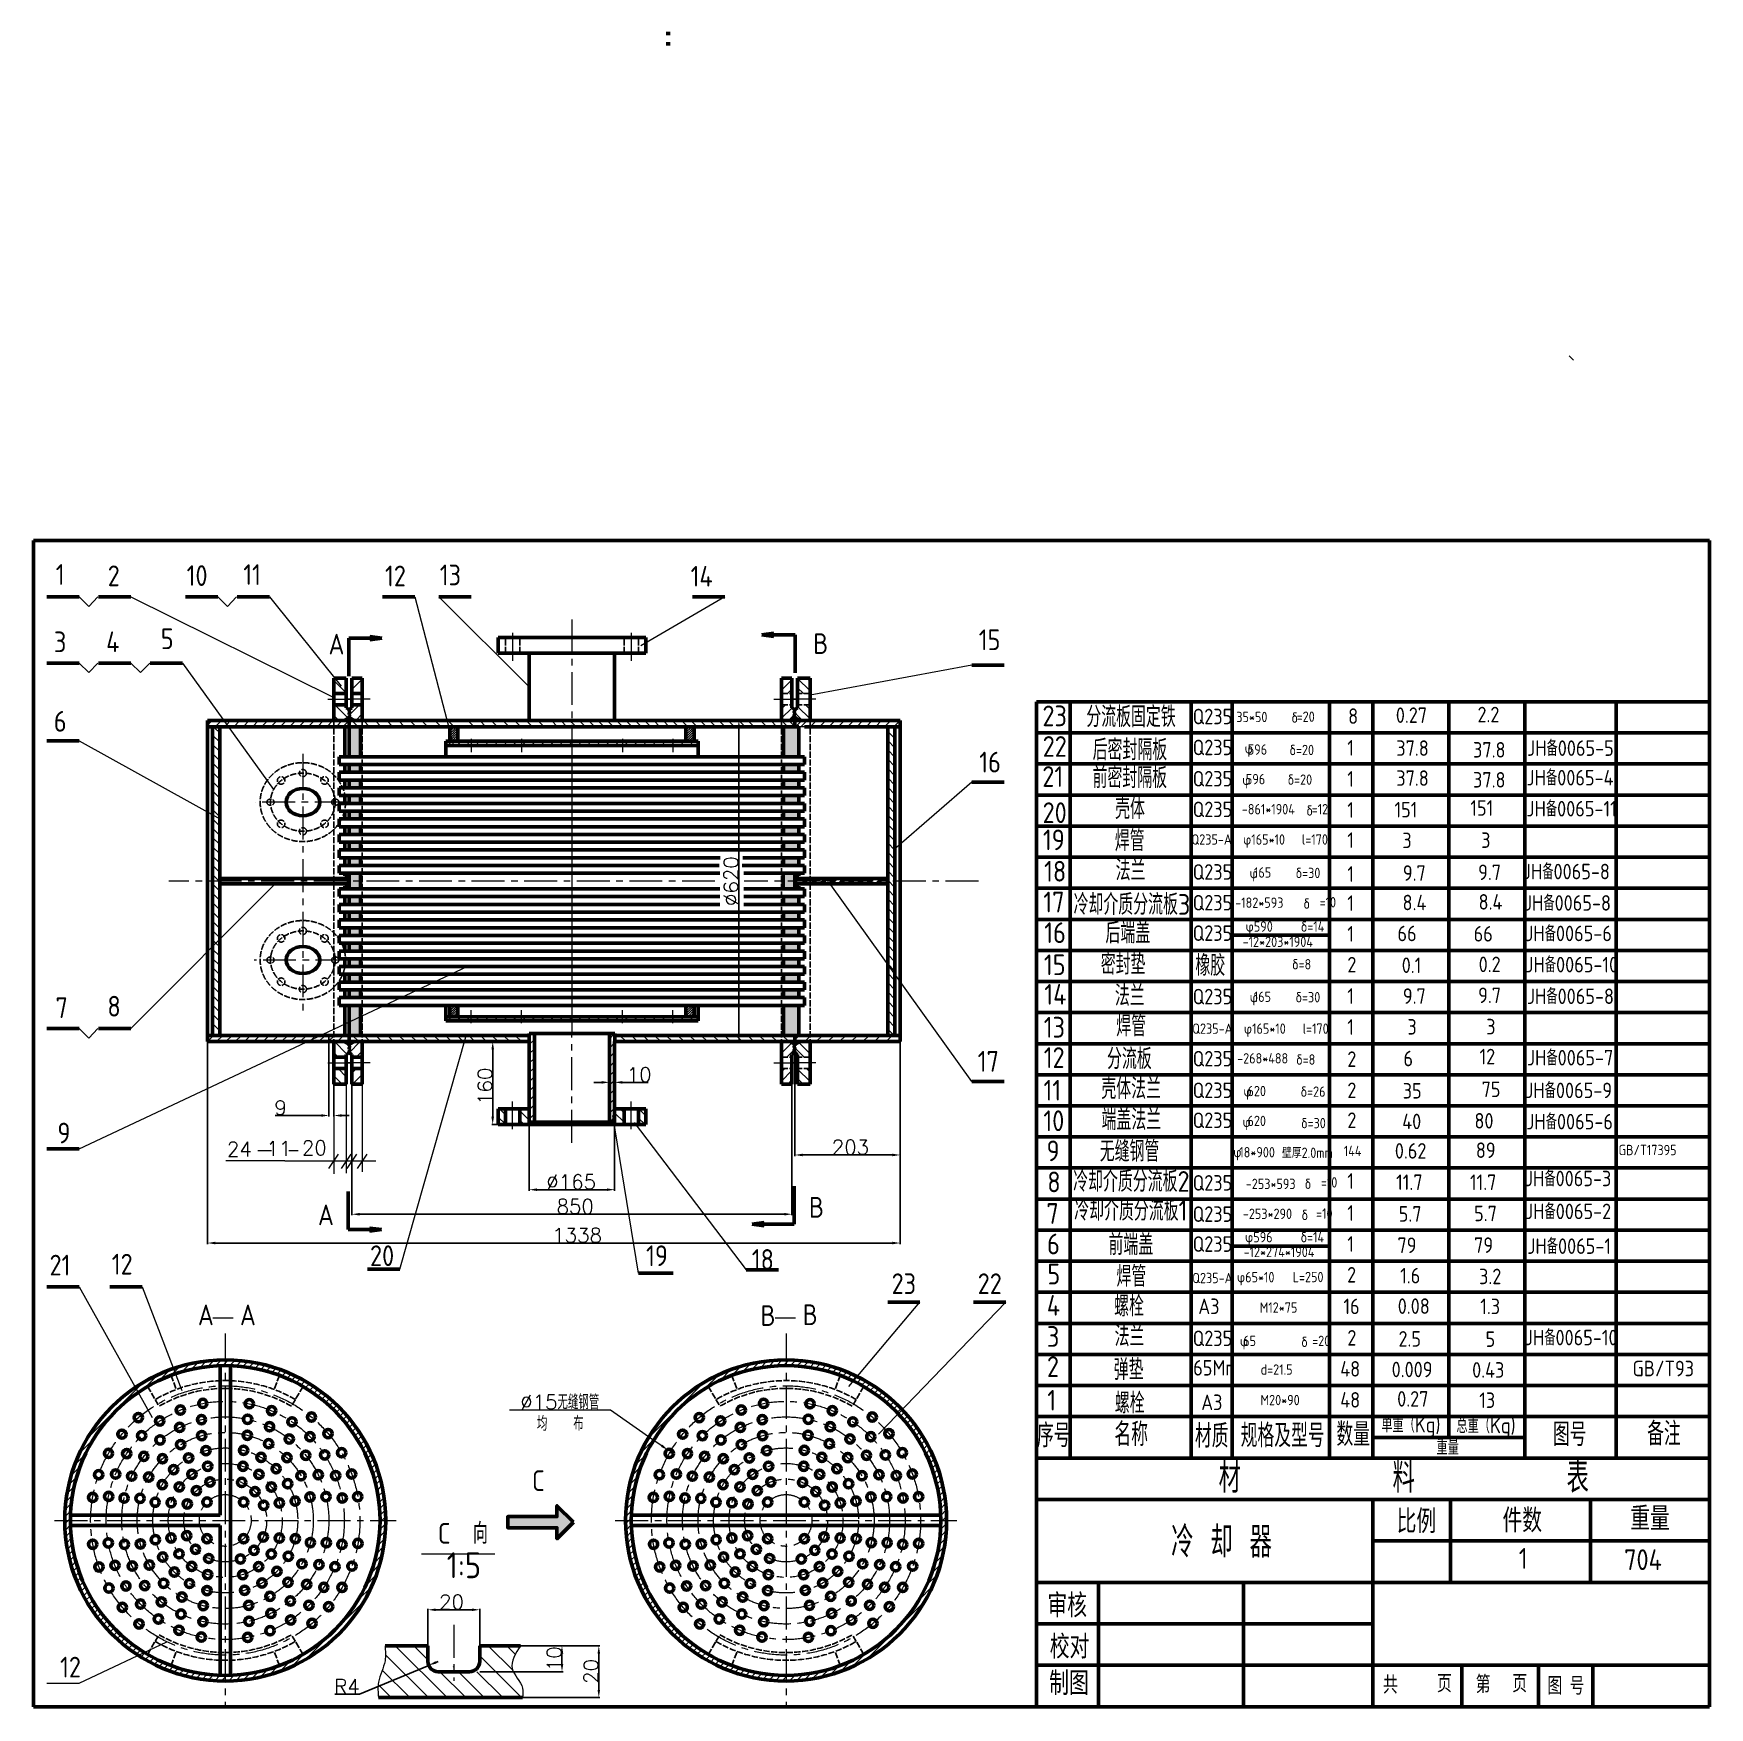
# Paper-space layout '冷却器装配图' of a CAD drawing. Header units: millimetres. Extents: x 19 to 3256, y 21 to 3253.
import ezdxf

# ---------------------------------------------------------------- set-up
doc = ezdxf.new("R2010")
doc.units = ezdxf.units.MM
doc.header["$PDMODE"] = 35
doc.header["$PDSIZE"] = -0.5
doc.linetypes.add('ACAD_ISO02W100', pattern=[15, 12, -3])
doc.linetypes.add('CENTERX2', pattern=[101.6, 63.5, -12.7, 12.7, -12.7])
for name, color, linetype, lineweight in [('fuzhuxian2', 20, 'Continuous', 25), ('中心线．点画线', 6, 'CENTERX2', 20), ('粗实线', 250, 'Continuous', 60), ('细实线０.18', 5, 'Continuous', 18), ('虚小', 233, 'ACAD_ISO02W100', 25)]:
    doc.layers.add(name, color=color, linetype=linetype, lineweight=lineweight)
doc.styles.get("Standard").update_dxf_attribs({"font": 'txt', "bigfont": 'gbcbig.shx'})
doc.styles.add('国标文字-5', font='gbenor.shx', dxfattribs={"height": 5, "bigfont": 'gbcbig.shx'})
doc.styles.add('汉字', font='SIMFANG.TTF', dxfattribs={"width": 0.7})
doc.dimstyles.new('圆引出', dxfattribs={"dimtxt": 28, "dimasz": 15, "dimexe": 2, "dimexo": 0, "dimgap": 1, "dimtad": 1, "dimtoh": 1, "dimdec": 0, "dimtxsty": 'Standard', "dimcen": 2.5, "dimadec": 0, "dimazin": 0, "dimtfac": 1, "dimtdec": 0, "dimtofl": 0, "dimtmove": 0, "dimatfit": 2, "dimfxl": 1, "dimarcsym": 0})

psp = doc.layouts.new('冷却器装配图')

# ---------------------------------------------------------------- texts
at = {"layer": '粗实线', "style": '国标文字-5'}
for s, p in [('A', (568.3, 952)), ('12', (70.1, 78.8))]:
    psp.add_text(s, height=40, dxfattribs=at).set_placement(p)
at = {"layer": '粗实线', "char_height": 40, "width": 125.858, "attachment_point": 1, "style": '国标文字-5'}
for s, insert in [('A', (588.7, 2093.8)), ('B', (1524.8, 2094.7)), ('B', (1516.7, 1006.5)), ('A', (336.4, 798.8)), ('A', (417.6, 798.8)), ('B', (1423.1, 797.5)), ('B', (1504.5, 799.1)), ('C', (981.7, 478.8)), ('C  向', (799.8, 377))]:
    psp.add_mtext(s, dxfattribs=dict(at, insert=insert))
at = {"layer": '细实线０.18', "style": '国标文字-5'}
for s, height, p in [('1', 40, (61.8, 2188.2)), ('2', 40, (162.2, 2185.6)), ('10', 40, (314.6, 2186.1)), ('11', 40, (424, 2188)), ('12', 40, (697.8, 2185.3)), ('13', 40, (803.5, 2187.3)), ('14', 40, (1288, 2184.8)), ('3', 40, (58.3, 2058.1)), ('4', 40, (159.2, 2058.2)), ('5', 40, (264.7, 2064.1)), ('15', 40, (1844.6, 2062.1)), ('6', 40, (58.1, 1904.7)), ('23', 40, (1967.6, 1915.2)), ('分流板固定铁', 40, (2052.3, 1913.5)), ('Q235', 30, (2257.8, 1919)), ('35*50', 20, (2342.1, 1923.1)), ('=20', 20, (2458.7, 1923.7)), ('0.27', 30, (2650.2, 1921.6)), ('2.2', 30, (2807.9, 1922.8)), ('22', 40, (1968.1, 1856.2)), ('后密封隔板', 40, (2064.6, 1849.6)), ('Q235', 30, (2257.8, 1859.3)), ('596', 20, (2364.3, 1860.3)), ('1', 30, (2556.5, 1858.5)), ('37.8', 30, (2651.1, 1858)), ('37.8', 30, (2799.3, 1854.7)), ('JH备0065-5', 30, (2903.8, 1858)), ('16', 40, (1845.6, 1826)), ('21', 40, (1967.4, 1798.2)), ('前密封隔板', 40, (2064.3, 1795.8)), ('Q235', 30, (2257.8, 1798.9)), ('596', 20, (2360.6, 1803.1)), ('1', 30, (2556.5, 1798.6)), ('37.8', 30, (2651.1, 1800.1)), ('37.8', 30, (2799.3, 1796.8)), ('JH备0065-4', 30, (2902.7, 1800.9)), ('20', 40, (1967.9, 1728.3)), ('壳体', 40, (2108, 1736.1)), ('Q235', 30, (2257.8, 1739.7)), ('-861*1904   =12', 20, (2352.7, 1745.1)), ('1', 30, (2556.5, 1738.7)), ('151', 30, (2647.6, 1739.2)), ('151', 30, (2794.1, 1742.4)), ('JH备0065-11', 30, (2902.5, 1741)), ('19', 40, (1968.5, 1675.9)), ('焊管', 40, (2107.4, 1674.1)), ('Q235-A  φ165*10   l=170', 20, (2255.5, 1686.6)), ('1', 30, (2556.5, 1680.4)), ('3', 30, (2662.8, 1679.9)), ('3', 30, (2815, 1680.3)), ('18', 40, (1970.8, 1615.3)), ('法兰', 40, (2108.9, 1617.1)), ('JH备0065-8', 30, (2895.6, 1619.7)), ('Q235', 30, (2257.8, 1618.9)), ('165', 20, (2376.2, 1622.9)), ('1', 30, (2556.5, 1615)), ('9.7', 30, (2663.8, 1616.8)), ('9.7', 30, (2809.2, 1618.3)), ('17', 40, (1969.3, 1555.8)), ('冷却介质分流板3', 40, (2027.7, 1551.2)), ('Q235', 30, (2257.8, 1559.5)), ('1', 30, (2556.5, 1558.8)), ('JH备0065-8', 30, (2897.7, 1559.1)), ('             =10', 20, (2362, 1565.5)), ('16', 40, (1971.1, 1496.6)), ('后端盖', 40, (2089.4, 1496.1)), ('Q235', 30, (2257.8, 1500.8)), ('φ590     δ=14', 20, (2359.9, 1518.6)), ('1', 30, (2556.5, 1499.4)), ('66', 30, (2653.4, 1500.1)), ('66', 30, (2800.5, 1499.5)), ('JH备0065-6', 30, (2900.3, 1500.2)), ('-12*203*1904', 20, (2354.3, 1489.1)), ('15', 40, (1970.4, 1434.7)), ('密封垫', 40, (2080.2, 1435.8)), ('橡胶', 40, (2263, 1433.4)), ('2', 30, (2556.6, 1439.9)), ('0.1', 30, (2661.6, 1438.8)), ('0.2', 30, (2810.2, 1440.5)), ('JH备0065-10', 30, (2900.5, 1440)), ('8', 40, (161.6, 1354.7)), ('14', 40, (1971.3, 1377.6)), ('法兰', 40, (2107.5, 1375.1)), ('Q235', 30, (2257.8, 1378.3)), ('165', 20, (2375.9, 1383)), ('1', 30, (2556.5, 1379.3)), ('9.7', 30, (2663.8, 1379.3)), ('9.7', 30, (2809.2, 1380.8)), ('JH备0065-8', 30, (2903.5, 1378.9)), ('7', 40, (61.3, 1351.8)), ('焊管', 40, (2110.2, 1316.4)), ('13', 40, (1970.1, 1314.1)), ('Q235-A  φ165*10   l=170', 20, (2257, 1321.4)), ('1', 30, (2556.5, 1319.5)), ('3', 30, (2672.6, 1319.9)), ('3', 30, (2824.8, 1320.3)), ('12', 40, (1970.1, 1255.5)), ('分流板', 40, (2092.3, 1253.2)), ('17', 40, (1842.6, 1248.3)), ('Q235', 30, (2257.8, 1258.4)), ('-268*488', 20, (2343.7, 1264.1)), ('δ=8', 20, (2457.8, 1261.8)), ('2', 30, (2556.5, 1257.5)), ('6', 30, (2665, 1258.7)), ('12', 30, (2811.9, 1262.5)), ('JH备0065-7', 30, (2903.6, 1260.3)), ('11', 40, (1969.7, 1192.5)), ('壳体法兰', 40, (2081.4, 1195.5)), ('JH备0065-9', 30, (2900.2, 1197.2)), ('Q235', 30, (2257.8, 1197.4)), ('620', 20, (2363.7, 1201)), ('2', 30, (2556.6, 1197.4)), ('35', 30, (2663.6, 1196.4)), ('75', 30, (2815.8, 1199.3)), ('10', 40, (1969.4, 1133.6)), ('端盖法兰', 40, (2081.7, 1135.6)), ('Q235', 30, (2257.8, 1139.5)), ('2', 30, (2556.6, 1139.6)), ('40', 30, (2662.5, 1137.3)), ('80', 30, (2802, 1138.5)), ('JH备0065-6', 30, (2902.2, 1136.9)), ('9', 40, (65, 1109.9)), ('620', 20, (2363.7, 1143.3)), ('9', 40, (1975.6, 1075.5)), ('无缝钢管', 40, (2078.3, 1074.5)), ('18*900', 20, (2347.8, 1082.8)), ('144', 20, (2549.7, 1085.3)), ('0.62', 30, (2648.3, 1080.4)), ('89', 30, (2804.8, 1081.7)), ('GB/T17395', 20, (3080.4, 1087.1)), ('8', 40, (1977, 1015.5)), ('冷却介质分流板2', 40, (2026.9, 1016.4)), ('Q235', 30, (2257.8, 1018.7)), ('             =10', 20, (2364.4, 1024.6)), ('1', 30, (2556.5, 1022.2)), ('11.7', 30, (2650.8, 1019.9)), ('11.7', 30, (2793.4, 1019.9)), ('JH备0065-3', 30, (2899.6, 1027.1)), ('冷却介质分流板1', 40, (2029, 960.6)), ('7', 40, (1975.2, 954.5)), ('Q235', 30, (2257.8, 958.3)), ('             =10', 20, (2355.2, 964.4)), ('1', 30, (2556.5, 960.5)), ('5.7', 30, (2655.8, 958.7)), ('5.7', 30, (2801.4, 959.6)), ('JH备0065-2', 30, (2899.9, 963.6)), ('前端盖', 40, (2095.1, 894.4)), ('φ596     δ=14', 20, (2358.8, 918.9)), ('20', 40, (668.8, 873)), ('19', 40, (1202, 873)), ('6', 40, (1976.6, 895.7)), ('Q235', 30, (2257.8, 900.5)), ('-12*274*1904', 20, (2356.1, 890.3)), ('1', 30, (2556.5, 900.8)), ('79', 30, (2653.3, 898.2)), ('79', 30, (2801.3, 898.5)), ('JH备0065-1', 30, (2904.3, 896.5)), ('21', 40, (49.8, 854.9)), ('12', 40, (170, 856.7)), ('18', 40, (1406.2, 865.7)), ('5', 40, (1977.1, 837.7)), ('焊管', 40, (2110.6, 833.1)), ('23', 40, (1676.3, 819)), ('22', 40, (1842.6, 819)), ('Q235-A     ', 20, (2257, 840)), ('L=250', 20, (2450.9, 841.9)), ('2', 30, (2556.1, 841.2)), ('1.6', 30, (2658.6, 839.6)), ('3.2', 30, (2811, 838)), ('4', 40, (1976.1, 777.2)), ('螺栓', 40, (2106.1, 775.7)), ('A3', 30, (2268.6, 780.4)), ('16', 30, (2549, 780.2)), ('0.08', 30, (2653.9, 780.7)), ('1.3', 30, (2813.3, 780.2)), ('M12*75', 20, (2387.3, 782.9)), ('3', 40, (1976.3, 717)), ('法兰', 40, (2106.9, 717.9)), ('Q235', 30, (2257.8, 718.5)), ('2', 30, (2556.6, 719.5)), ('2.5', 30, (2655.3, 717.5)), ('5', 30, (2823.5, 716.9)), ('JH备0065-10', 30, (2899.4, 720)), ('65          =20', 20, (2355.4, 718.6)), ('2', 40, (1976.3, 658.9)), ('弹垫', 40, (2105.4, 653.1)), ('65Mn', 30, (2258.8, 661.6)), ('d=21.5', 20, (2389.1, 663.3)), ('48', 30, (2542.8, 659.6)), ('0.009', 30, (2642.1, 658.4)), ('0.43', 30, (2797.6, 657.5)), ('GB/T93', 30, (3107.4, 660.3)), ('1', 40, (1976.9, 594)), ('螺栓', 40, (2107.3, 588.6)), ('A3', 30, (2274.3, 595)), ('M20*90', 20, (2388.8, 604.4)), ('48', 30, (2542.8, 599.7)), ('0.27', 30, (2652.8, 601.6)), ('13', 30, (2811.3, 599.1)), ('单重（Kg)', 30, (2622.1, 551.8)), ('总重（Kg)', 30, (2767.2, 550.3)), ('序号', 45, (1957.1, 523.4)), ('名称', 45, (2106.7, 525.5)), ('材质', 45, (2262.2, 522.5)), ('规格及型号', 45, (2350.6, 523.3)), ('数量', 45, (2535.5, 525.6)), ('图号', 45, (2953.7, 525.5)), ('备注', 45, (3135.6, 526.8)), ('重量', 30, (2728.8, 508.6)), ('704', 40, (3091.2, 286.2))]:
    psp.add_text(s, height=height, dxfattribs=at).set_placement(p)
at = {"layer": '细实线０.18', "style": '汉字', "width": 0.7}
for s, height, p in [('比例', 40, (2651.8, 361.7)), ('件数', 40, (2856.2, 363.5)), ('重量', 40, (3102.9, 367.2)), ('审核', 40, (1977.3, 199.3)), ('校对', 40, (1981.8, 119.7)), ('制图', 40, (1980.8, 49.1)), ('共', 30, (2625.4, 50.8)), ('页', 30, (2729.8, 53.2)), ('第', 30, (2804.5, 51.8)), ('页', 30, (2875.2, 53.3)), ('图 号', 30, (2942.9, 48.8))]:
    psp.add_text(s, height=height, dxfattribs=at).set_placement(p)
at = {"layer": '细实线０.18', "attachment_point": 1, "style": '国标文字-5'}
for s, insert, char_height, width in [('8', (2558.1, 1949.8), 30, 20.772), ('δ', (2448.7, 1942.1), 20, 1.39), ('δ=20', (2444.9, 1879.4), 20, 5.128), ('φ', (2358.2, 1882.4), 20, 1.39), ('φ', (2353.4, 1821.5), 20, 1.39), ('δ=20', (2441.3, 1822.2), 20, 5.128), ('δ', (2477.5, 1762.7), 20, 1.39), ('φ', (2367.6, 1641.5), 20, 1.39), ('δ=30', (2456.8, 1642), 20, 5.128), ('8.4', (2663.2, 1589.9), 30, 90.49), ('8.4', (2810.1, 1591.1), 30, 90.49), ('-182*593', (2339.9, 1584.6), 20, 1.39), ('δ', (2471.9, 1582.9), 20, 1.39), ('δ=8', (2449.9, 1465.7), 20, 5.128), ('φ', (2368, 1402.3), 20, 1.39), ('δ=30', (2456.6, 1402.1), 20, 5.128), ('φ', (2355.8, 1220.3), 20, 1.39), ('δ=26', (2466.4, 1219.8), 20, 5.128), ('φ', (2354, 1161.4), 20, 1.39), ('δ=30', (2467.3, 1159.1), 20, 5.128), ('φ', (2336.2, 1103.1), 20, 1.39), ('-253*593', (2360.4, 1041.7), 20, 1.39), ('δ', (2474.3, 1042), 20, 1.39), ('-253*290', (2354.7, 983.9), 20, 1.39), ('δ', (2468.2, 981.8), 20, 1.39), ('φ65*10', (2343.2, 861.6), 20, 20.936), ('φ', (2348.9, 738), 20, 1.39), ('δ', (2467.6, 736.8), 20, 1.39), ('材         料         表', (2307.9, 495.3), 60, 1407.466), ('冷 却 器', (2216.2, 370.4), 60, 519.638), ('1', (2887.7, 328.7), 40, 135.427), ('1:5', (817, 320.5), 50, 134.135)]:
    psp.add_mtext(s, dxfattribs=dict(at, insert=insert, char_height=char_height, width=width))
at = {"layer": '细实线０.18', "char_height": 28, "attachment_point": 5}
for s, insert in [('24', (416.4, 1098.8)), ('11', (492.8, 1100)), ('20', (561.3, 1101.2)), ('%%C15无缝钢管', (1035.3, 610.6)), ('均  布', (1036.3, 569))]:
    psp.add_mtext(s, dxfattribs=dict(at, insert=insert))
at = {"layer": '细实线０.18', "insert": (2430.2, 1101.8), "char_height": 20, "attachment_point": 1, "style": '国标文字-5'}
psp.add_mtext('壁厚2.0mm', dxfattribs=at)

# ---------------------------------------------------------------- blocks, each defined once
blk = doc.blocks.new('*U50')
h = blk.add_hatch(color=0)
h.set_gradient(color1=(0, 0, 255), rotation=180, tint=1)
h.paths.add_polyline_path([(0, 0), (-6.35, -6.35), (-6.35, -2.159), (-25.4, -2.159), (-25.4, 2.159), (-6.35, 2.159), (-6.35, 6.35)])
at = {"color": 0, "linetype": 'Continuous'}
blk.add_lwpolyline([(0, 0), (-6.35, -6.35), (-6.35, -2.159), (-25.4, -2.159), (-25.4, 2.159), (-6.35, 2.159), (-6.35, 6.35)], close=True, dxfattribs=at)
blk = doc.blocks.new('*D52')
at = {"layer": 'Defpoints', "color": 0}
for p in [(1381.2, 1926.3), (1381.2, 1306.3), (1381.2, 1306.3)]:
    blk.add_point(p, dxfattribs=at)
at = {"layer": '细实线０.18', "color": 0, "lineweight": -2}
for p, q in [((1381.2, 1926.3), (1383.2, 1926.3)), ((1381.2, 1911.3), (1381.2, 1321.3)), ((1381.2, 1306.3), (1383.2, 1306.3))]:
    blk.add_line(p, q, dxfattribs=at)
at = {"layer": '细实线０.18', "color": 0}
for points in [[(1378.7, 1911.3), (1383.7, 1911.3), (1381.2, 1926.3)], [(1378.7, 1321.3), (1383.7, 1321.3), (1381.2, 1306.3)]]:
    blk.add_solid(points, dxfattribs=at)
at = {"layer": '细实线０.18', "color": 0, "insert": (1366.2, 1616.3), "char_height": 28, "attachment_point": 5, "rotation": 90}
blk.add_mtext('%%C620', dxfattribs=at)
blk = doc.blocks.new('*D53')
at = {"layer": 'Defpoints', "color": 0}
for p in [(976.3, 1146.3), (1141.3, 1146.3), (1141.3, 1020.5)]:
    blk.add_point(p, dxfattribs=at)
at = {"layer": '细实线０.18', "color": 0, "lineweight": -2}
for p, q in [((976.3, 1146.3), (976.3, 1018.5)), ((1141.3, 1146.3), (1141.3, 1018.5)), ((991.3, 1020.5), (1126.3, 1020.5))]:
    blk.add_line(p, q, dxfattribs=at)
at = {"layer": '细实线０.18', "color": 0}
for points in [[(991.3, 1023), (991.3, 1018), (976.3, 1020.5)], [(1126.3, 1023), (1126.3, 1018), (1141.3, 1020.5)]]:
    blk.add_solid(points, dxfattribs=at)
at = {"layer": '细实线０.18', "color": 0, "insert": (1057.4, 1035.5), "char_height": 28, "attachment_point": 5}
blk.add_mtext('%%C165', dxfattribs=at)
blk = doc.blocks.new('*D54')
at = {"layer": 'Defpoints', "color": 0}
for p in [(1131.3, 1232.3), (1141.3, 1232.3), (1141.3, 1227.7)]:
    blk.add_point(p, dxfattribs=at)
at = {"layer": '细实线０.18', "color": 0, "lineweight": -2}
for p, q in [((1131.3, 1232.3), (1131.3, 1225.7)), ((1141.3, 1232.3), (1141.3, 1225.7)), ((1116.3, 1227.7), (1101.3, 1227.7)), ((1156.3, 1227.7), (1206, 1227.7))]:
    blk.add_line(p, q, dxfattribs=at)
at = {"layer": '细实线０.18', "color": 0}
for points in [[(1116.3, 1230.2), (1116.3, 1225.2), (1131.3, 1227.7)], [(1156.3, 1230.2), (1156.3, 1225.2), (1141.3, 1227.7)]]:
    blk.add_solid(points, dxfattribs=at)
at = {"layer": '细实线０.18', "color": 0, "insert": (1188.7, 1242.7), "char_height": 28, "attachment_point": 5}
blk.add_mtext('10', dxfattribs=at)
blk = doc.blocks.new('*D55')
at = {"layer": 'Defpoints', "color": 0}
for p in [(589.5, 1318.3), (598.8, 1306.3), (589.5, 1163.7)]:
    blk.add_point(p, dxfattribs=at)
at = {"layer": '细实线０.18', "color": 0, "lineweight": -2}
for p, q in [((589.5, 1318.3), (589.5, 1161.7)), ((598.8, 1306.3), (598.8, 1161.7)), ((574.5, 1163.7), (485.8, 1163.7)), ((613.8, 1163.7), (628.8, 1163.7))]:
    blk.add_line(p, q, dxfattribs=at)
at = {"layer": '细实线０.18', "color": 0}
for points in [[(574.5, 1166.2), (574.5, 1161.2), (589.5, 1163.7)], [(613.8, 1166.2), (613.8, 1161.2), (598.8, 1163.7)]]:
    blk.add_solid(points, dxfattribs=at)
at = {"layer": '细实线０.18', "color": 0, "insert": (496.1, 1178.7), "char_height": 28, "attachment_point": 5}
blk.add_mtext('9', dxfattribs=at)
blk = doc.blocks.new('*D56')
at = {"layer": 'Defpoints', "color": 0}
for p in [(633.8, 1224.3), (1483.8, 1224.3), (1483.8, 973.1)]:
    blk.add_point(p, dxfattribs=at)
at = {"layer": '细实线０.18', "color": 0, "lineweight": -2}
for p, q in [((633.8, 1224.3), (633.8, 971.1)), ((1483.8, 1224.3), (1483.8, 971.1)), ((648.8, 973.1), (1468.8, 973.1))]:
    blk.add_line(p, q, dxfattribs=at)
at = {"layer": '细实线０.18', "color": 0}
for points in [[(648.8, 975.6), (648.8, 970.6), (633.8, 973.1)], [(1468.8, 975.6), (1468.8, 970.6), (1483.8, 973.1)]]:
    blk.add_solid(points, dxfattribs=at)
at = {"layer": '细实线０.18', "color": 0, "insert": (1065.1, 988.1), "char_height": 28, "attachment_point": 5}
blk.add_mtext('850', dxfattribs=at)
blk = doc.blocks.new('*D57')
at = {"layer": 'Defpoints', "color": 0}
for p in [(905.8, 1306.3), (916.3, 1306.3), (916.3, 1146.3)]:
    blk.add_point(p, dxfattribs=at)
at = {"layer": '细实线０.18', "color": 0, "lineweight": -2}
for p, q in [((916.3, 1306.3), (903.8, 1306.3)), ((905.8, 1161.3), (905.8, 1291.3)), ((916.3, 1146.3), (903.8, 1146.3))]:
    blk.add_line(p, q, dxfattribs=at)
at = {"layer": '细实线０.18', "color": 0}
for points in [[(903.3, 1291.3), (908.3, 1291.3), (905.8, 1306.3)], [(903.3, 1161.3), (908.3, 1161.3), (905.8, 1146.3)]]:
    blk.add_solid(points, dxfattribs=at)
at = {"layer": '细实线０.18', "color": 0, "insert": (890.8, 1220.1), "char_height": 28, "attachment_point": 5, "rotation": 90}
blk.add_mtext('160', dxfattribs=at)
blk = doc.blocks.new('*D60')
at = {"layer": 'Defpoints', "color": 0}
for p in [(880.7, 209.5), (780.7, 139.9), (880.7, 139.9)]:
    blk.add_point(p, dxfattribs=at)
at = {"layer": '细实线０.18', "color": 0, "lineweight": -2}
for p, q in [((780.7, 139.9), (780.7, 211.5)), ((795.7, 209.5), (865.7, 209.5)), ((880.7, 139.9), (880.7, 211.5))]:
    blk.add_line(p, q, dxfattribs=at)
at = {"layer": '细实线０.18', "color": 0}
for points in [[(795.7, 212), (795.7, 207), (780.7, 209.5)], [(865.7, 212), (865.7, 207), (880.7, 209.5)]]:
    blk.add_solid(points, dxfattribs=at)
at = {"layer": '细实线０.18', "color": 0, "insert": (826.2, 224.5), "char_height": 28, "attachment_point": 5}
blk.add_mtext('20', dxfattribs=at)
blk = doc.blocks.new('*D61')
at = {"layer": 'Defpoints', "color": 0}
for p in [(880.7, 139.9), (880.7, 89.9), (1039.6, 89.9)]:
    blk.add_point(p, dxfattribs=at)
at = {"layer": '细实线０.18', "color": 0, "lineweight": -2}
for p, q in [((880.7, 139.9), (1041.6, 139.9)), ((1039.6, 124.9), (1039.6, 104.9)), ((880.7, 89.9), (1041.6, 89.9))]:
    blk.add_line(p, q, dxfattribs=at)
at = {"layer": '细实线０.18', "color": 0}
for points in [[(1037.1, 124.9), (1042.1, 124.9), (1039.6, 139.9)], [(1037.1, 104.9), (1042.1, 104.9), (1039.6, 89.9)]]:
    blk.add_solid(points, dxfattribs=at)
at = {"layer": '细实线０.18', "color": 0, "insert": (1024.6, 114.9), "char_height": 28, "attachment_point": 5, "rotation": 90}
blk.add_mtext('10', dxfattribs=at)
blk = doc.blocks.new('*D62')
at = {"layer": 'Defpoints', "color": 0}
for p in [(782.2, 102.2), (800.7, 109.9)]:
    blk.add_point(p, dxfattribs=at)
at = {"layer": '细实线０.18', "color": 0, "lineweight": -2}
for p, q in [((782.2, 102.2), (648.4, 46.6)), ((800.7, 109.9), (796.1, 107.9)), ((648.4, 46.6), (600.7, 46.6))]:
    blk.add_line(p, q, dxfattribs=at)
at = {"layer": '细实线０.18', "color": 0}
blk.add_solid([(795.1, 110.2), (797, 105.6), (782.2, 102.2)], dxfattribs=at)
at = {"layer": '细实线０.18', "color": 0, "insert": (624.1, 61.6), "char_height": 28, "attachment_point": 5}
blk.add_mtext('R4', dxfattribs=at)
blk = doc.blocks.new('*D63')
at = {"layer": 'Defpoints', "color": 0}
for p in [(959.2, 139.9), (961.3, 39.9), (1110.7, 39.9)]:
    blk.add_point(p, dxfattribs=at)
at = {"layer": '细实线０.18', "color": 0, "lineweight": -2}
for p, q in [((959.2, 139.9), (1112.7, 139.9)), ((1110.7, 124.9), (1110.7, 54.9)), ((961.3, 39.9), (1112.7, 39.9))]:
    blk.add_line(p, q, dxfattribs=at)
at = {"layer": '细实线０.18', "color": 0}
for points in [[(1108.2, 124.9), (1113.2, 124.9), (1110.7, 139.9)], [(1108.2, 54.9), (1113.2, 54.9), (1110.7, 39.9)]]:
    blk.add_solid(points, dxfattribs=at)
at = {"layer": '细实线０.18', "color": 0, "insert": (1095.7, 90.5), "char_height": 28, "attachment_point": 5, "rotation": 90}
blk.add_mtext('20', dxfattribs=at)
blk = doc.blocks.new('*D77')
at = {"layer": 'Defpoints', "color": 0}
for p in [(1692.8, 1306.3), (1489.3, 1284.9), (1692.8, 1087.5)]:
    blk.add_point(p, dxfattribs=at)
at = {"layer": '细实线０.18', "color": 0, "lineweight": -2}
for p, q in [((1692.8, 1306.3), (1692.8, 1085.5)), ((1489.3, 1284.9), (1489.3, 1085.5)), ((1504.3, 1087.5), (1677.8, 1087.5))]:
    blk.add_line(p, q, dxfattribs=at)
at = {"layer": '细实线０.18', "color": 0}
for points in [[(1504.3, 1090), (1504.3, 1085), (1489.3, 1087.5)], [(1677.8, 1090), (1677.8, 1085), (1692.8, 1087.5)]]:
    blk.add_solid(points, dxfattribs=at)
at = {"layer": '细实线０.18', "color": 0, "insert": (1596.7, 1102.5), "char_height": 28, "attachment_point": 5}
blk.add_mtext('203', dxfattribs=at)
blk = doc.blocks.new('*D78')
at = {"layer": 'Defpoints', "color": 0}
for p in [(354.8, 1306.3), (1692.8, 1306.3), (1692.8, 917.5)]:
    blk.add_point(p, dxfattribs=at)
at = {"layer": '细实线０.18', "color": 0, "lineweight": -2}
for p, q in [((354.8, 1306.3), (354.8, 915.5)), ((1692.8, 1306.3), (1692.8, 915.5)), ((369.8, 917.5), (1677.8, 917.5))]:
    blk.add_line(p, q, dxfattribs=at)
at = {"layer": '细实线０.18', "color": 0}
for points in [[(369.8, 920), (369.8, 915), (354.8, 917.5)], [(1677.8, 920), (1677.8, 915), (1692.8, 917.5)]]:
    blk.add_solid(points, dxfattribs=at)
at = {"layer": '细实线０.18', "color": 0, "insert": (1068.8, 932.5), "char_height": 28, "attachment_point": 5}
blk.add_mtext('1338', dxfattribs=at)

# ---------------------------------------------------------------- dimensions: what is measured, and where the dimension line sits
at = {"layer": '细实线０.18'}
for base, p1, p2, text, picture, middle in [((1381.2, 1306.3), (1381.2, 1926.3), (1381.2, 1306.3), '%%C620', '*D52', (1381.2, 1616.3)), ((1039.6, 89.9), (880.7, 139.9), (880.7, 89.9), '10', '*D61', (1039.6, 114.9)), ((1110.7, 39.9), (959.2, 139.9), (961.3, 39.9), '20', '*D63', (1110.7, 90.5))]:
    dim = psp.add_linear_dim(base=base, p1=p1, p2=p2, angle=90, text=text, dimstyle='圆引出', dxfattribs=at)
    dim.commit()
    dim.dimension.update_dxf_attribs({"geometry": picture, "text_midpoint": middle, "dimtype": 160})
for base, p1, p2, picture, middle in [((1692.8, 917.5), (354.8, 1306.3), (1692.8, 1306.3), '*D78', (1068.8, 917.5)), ((589.5, 1163.7), (598.8, 1306.3), (589.5, 1318.3), '*D55', (496.1, 1163.7)), ((1692.8305, 1087.4743), (1489.3313, 1284.9136), (1692.8305, 1306.276), '*D77', (1596.6905, 1087.4743)), ((1141.3, 1227.7), (1131.3, 1232.3), (1141.3, 1232.3), '*D54', (1188.7, 1227.7)), ((1483.8, 973.1), (633.8, 1224.3), (1483.8, 1224.3), '*D56', (1065.1, 973.1))]:
    dim = psp.add_linear_dim(base=base, p1=p1, p2=p2, dimstyle='圆引出', dxfattribs=at)
    dim.commit()
    dim.dimension.update_dxf_attribs({"geometry": picture, "text_midpoint": middle, "dimtype": 160})
dim = psp.add_linear_dim(base=(905.8, 1306.3), p1=(916.3, 1146.3), p2=(916.3, 1306.3), angle=90, dimstyle='圆引出', dxfattribs=at)
dim.commit()
dim.dimension.update_dxf_attribs({"geometry": '*D57', "text_midpoint": (905.8, 1220.1), "dimtype": 160})
for base, p1, p2, text, picture, middle in [((1141.3, 1020.5), (976.3, 1146.3), (1141.3, 1146.3), '%%C165', '*D53', (1057.4, 1020.5)), ((880.7, 209.5), (780.7, 139.9), (880.7, 139.9), '20', '*D60', (826.2, 209.5))]:
    dim = psp.add_linear_dim(base=base, p1=p1, p2=p2, text=text, dimstyle='圆引出', dxfattribs=at)
    dim.commit()
    dim.dimension.update_dxf_attribs({"geometry": picture, "text_midpoint": middle, "dimtype": 160})
dim = psp.add_radius_dim(center=(800.7, 109.9), mpoint=(782.2, 102.2), text='R4', dimstyle='圆引出', dxfattribs=at)
dim.commit()
dim.dimension.update_dxf_attribs({"geometry": '*D62', "text_midpoint": (624.1, 46.6), "dimtype": 164})

# ---------------------------------------------------------------- hatches: boundary and pattern name
at = {"layer": '粗实线'}
h = psp.add_hatch(color=256, dxfattribs=at)
h.paths.add_polyline_path([(668.7, 2088.6), (674.4, 2085.4), (691.9, 2085.4)])
h.paths.add_polyline_path([(691.9, 2085.4), (674.4, 2085.4), (668.7, 2082.2)])
h = psp.add_hatch(color=256, dxfattribs=at)
h.paths.add_polyline_path([(1425.8, 2091.7), (1443.3, 2091.7), (1448.9, 2094.9)])
h.paths.add_polyline_path([(1448.9, 2088.6), (1443.3, 2091.7), (1425.8, 2091.7)])
h = psp.add_hatch(color=256, dxfattribs=at)
h.paths.add_polyline_path([(628.3, 1929.6), (628.3, 1932), (618.3, 1926.3), (628.3, 1926.3)])
h.paths.add_polyline_path([(628.3, 1932), (628.3, 1929.6), (628.3, 1926.3), (633.8, 1926.3), (636.8, 1926.3), (638.3, 1926.3)])
h = psp.add_hatch(color=256, dxfattribs=at)
h.paths.add_polyline_path([(650.3, 1914.3), (636.8, 1914.3), (628.3, 1914.3), (628.3, 1886.3), (628.3, 1871.3), (628.3, 1856.3), (650.3, 1856.3), (650.3, 1871.3), (650.3, 1886.3)])
h.paths.add_polyline_path([(650.3, 1841.3), (628.3, 1841.3), (628.3, 1826.3), (650.3, 1826.3)])
h.paths.add_polyline_path([(650.3, 1811.3), (628.3, 1811.3), (628.3, 1796.3), (650.3, 1796.3)])
h.paths.add_polyline_path([(650.3, 1781.3), (628.3, 1781.3), (628.3, 1766.3), (650.3, 1766.3)])
h.paths.add_polyline_path([(650.3, 1751.3), (628.3, 1751.3), (628.3, 1736.3), (650.3, 1736.3)])
h.paths.add_polyline_path([(650.3, 1721.3), (628.3, 1721.3), (628.3, 1706.3), (650.3, 1706.3)])
h.paths.add_polyline_path([(650.3, 1691.3), (628.3, 1691.3), (628.3, 1676.3), (650.3, 1676.3)])
h.paths.add_polyline_path([(650.3, 1661.3), (628.3, 1661.3), (628.3, 1646.3), (650.3, 1646.3)])
h.paths.add_polyline_path([(650.7, 1631.3), (628.3, 1631.3), (628.3, 1624.3), (628.3, 1617.2, -0.043962), (628.4, 1616.3), (650.7, 1616.3)])
h.paths.add_polyline_path([(650.7, 1616.3), (628.4, 1616.3, -0.043962), (628.3, 1615.4), (628.3, 1601.3), (650.7, 1601.3)])
h.paths.add_polyline_path([(650.3, 1586.3), (628.3, 1586.3), (628.3, 1571.3), (650.3, 1571.3)])
h.paths.add_polyline_path([(650.3, 1556.3), (628.3, 1556.3), (628.3, 1541.3), (650.3, 1541.3)])
h.paths.add_polyline_path([(650.3, 1526.3), (628.3, 1526.3), (628.3, 1511.3), (650.3, 1511.3)])
h.paths.add_polyline_path([(650.3, 1496.3), (628.3, 1496.3), (628.3, 1481.3), (650.3, 1481.3)])
h.paths.add_polyline_path([(650.3, 1466.3), (628.3, 1466.3), (628.3, 1451.3), (650.3, 1451.3)])
h.paths.add_polyline_path([(650.3, 1436.3), (628.3, 1436.3), (628.3, 1421.3), (650.3, 1421.3)])
h.paths.add_polyline_path([(650.3, 1406.3), (628.3, 1406.3), (628.3, 1391.3), (650.3, 1391.3)])
h.paths.add_polyline_path([(650.3, 1376.3), (628.3, 1376.3), (628.3, 1361.3), (628.3, 1346.3), (628.3, 1344.1), (650.3, 1354.5), (650.3, 1361.3)])
h.paths.add_polyline_path([(650.3, 1346.3), (650.3, 1354.5), (628.3, 1344.1), (628.3, 1318.3), (636.8, 1318.3), (650.3, 1318.3)])
h = psp.add_hatch(color=256, dxfattribs=at)
h.paths.add_polyline_path([(1497.3, 1886.3), (1497.3, 1914.3), (1489.3, 1914.3), (1480.8, 1914.3), (1467.3, 1914.3), (1467.3, 1886.3), (1467.3, 1871.3), (1467.3, 1856.3), (1497.3, 1856.3), (1497.3, 1871.3)])
h.paths.add_polyline_path([(1497.3, 1841.3), (1467.3, 1841.3), (1467.3, 1826.3), (1497.3, 1826.3)])
h.paths.add_polyline_path([(1497.3, 1811.3), (1467.3, 1811.3), (1467.3, 1796.3), (1497.3, 1796.3)])
h.paths.add_polyline_path([(1497.3, 1781.3), (1467.3, 1781.3), (1467.3, 1766.3), (1497.3, 1766.3)])
h.paths.add_polyline_path([(1497.3, 1751.3), (1467.3, 1751.3), (1467.3, 1736.3), (1497.3, 1736.3)])
h.paths.add_polyline_path([(1497.3, 1721.3), (1467.3, 1721.3), (1467.3, 1706.3), (1497.3, 1706.3)])
h.paths.add_polyline_path([(1497.3, 1691.3), (1467.3, 1691.3), (1467.3, 1676.3), (1497.3, 1676.3)])
h.paths.add_polyline_path([(1497.3, 1661.3), (1467.3, 1661.3), (1467.3, 1646.3), (1497.3, 1646.3)])
h.paths.add_polyline_path([(1489.3, 1631.3), (1467, 1631.3), (1467, 1616.3), (1489.3, 1616.3)])
h.paths.add_polyline_path([(1489.3, 1616.3), (1467, 1616.3), (1467, 1601.3), (1489.3, 1601.3)])
h.paths.add_polyline_path([(1497.3, 1606.3), (1493.3, 1606.3, -0.414214), (1489.3, 1610.3), (1489.3, 1601.3), (1497.3, 1601.3)])
h.paths.add_polyline_path([(1497.3, 1631.3), (1489.3, 1631.3), (1489.3, 1622.3, -0.414214), (1493.3, 1626.3), (1497.3, 1626.3)])
h.paths.add_polyline_path([(1497.3, 1586.3), (1467.3, 1586.3), (1467.3, 1571.3), (1497.3, 1571.3)])
h.paths.add_polyline_path([(1497.3, 1556.3), (1467.3, 1556.3), (1467.3, 1541.3), (1497.3, 1541.3)])
h.paths.add_polyline_path([(1497.3, 1526.3), (1467.3, 1526.3), (1467.3, 1511.3), (1497.3, 1511.3)])
h.paths.add_polyline_path([(1497.3, 1496.3), (1467.3, 1496.3), (1467.3, 1481.3), (1497.3, 1481.3)])
h.paths.add_polyline_path([(1497.3, 1466.3), (1467.3, 1466.3), (1467.3, 1451.3), (1497.3, 1451.3)])
h.paths.add_polyline_path([(1497.3, 1436.3), (1467.3, 1436.3), (1467.3, 1421.3), (1497.3, 1421.3)])
h.paths.add_polyline_path([(1497.3, 1406.3), (1467.3, 1406.3), (1467.3, 1391.3), (1497.3, 1391.3)])
h.paths.add_polyline_path([(1497.3, 1376.3), (1467.3, 1376.3), (1467.3, 1361.3), (1467.3, 1346.3), (1467.3, 1318.3), (1468.8, 1318.3), (1480.8, 1318.3), (1497.3, 1318.3), (1497.3, 1346.3), (1497.3, 1361.3)])
h = psp.add_hatch(color=256, dxfattribs=at)
h.paths.add_polyline_path([(1489.3, 1929.6), (1489.3, 1932), (1499.3, 1926.3), (1489.3, 1926.3)])
h.paths.add_polyline_path([(1489.3, 1932), (1489.3, 1929.6), (1489.3, 1926.3), (1483.8, 1926.3), (1480.8, 1926.3), (1479.3, 1926.3)])
h = psp.add_hatch(color=256, dxfattribs=at)
h.paths.add_polyline_path([(628.3, 1303), (628.3, 1300.5), (618.3, 1306.3), (628.3, 1306.3)])
h.paths.add_polyline_path([(628.3, 1300.5), (628.3, 1303), (628.3, 1306.3), (633.8, 1306.3), (636.8, 1306.3), (638.3, 1306.3)])
h = psp.add_hatch(color=256, dxfattribs=at)
h.paths.add_polyline_path([(1489.3, 1303), (1489.3, 1300.5), (1499.3, 1306.3), (1489.3, 1306.3)])
h.paths.add_polyline_path([(1489.3, 1300.5), (1489.3, 1303), (1489.3, 1306.3), (1483.8, 1306.3), (1480.8, 1306.3), (1479.3, 1306.3)])
h = psp.add_hatch(color=256, dxfattribs=at)
h.paths.add_polyline_path([(690.8, 943.4), (673.3, 943.4), (667.6, 940.2)])
h.paths.add_polyline_path([(667.6, 946.5), (673.3, 943.4), (690.8, 943.4)])
h = psp.add_hatch(color=256, dxfattribs=at)
h.paths.add_polyline_path([(1406.7, 953.9), (1424.1, 953.9), (1429.8, 950.7)])
h.paths.add_polyline_path([(1429.8, 957), (1424.1, 953.9), (1406.7, 953.9)])
at = {"layer": '细实线０.18'}
h = psp.add_hatch(dxfattribs=at)
h.set_pattern_fill('ANSI31', color=256, scale=5, style=0)
h.set_pattern_definition([(135, (2016.848, 383.393), (11.22532, 11.22532), [])])
h.paths.add_polyline_path([(598.8, 2008.3), (622.8, 2008.3), (622.8, 1978.3), (598.8, 1978.3)])
h.paths.add_polyline_path([(598.8, 1956.3), (622.8, 1956.3), (622.8, 1950.9), (628.3, 1947.6), (628.3, 1944.3, 0.840208), (628.3, 1940.9), (628.3, 1937.8, 0.840208), (628.3, 1934.4), (628.3, 1929.6), (622.8, 1926.3), (619.8, 1926.3), (598.8, 1926.3)])
h.paths.add_polyline_path([(598.8, 1306.3), (619.8, 1306.3), (622.8, 1306.3), (628.3, 1303), (628.3, 1298.2, 0.840208), (628.3, 1294.7), (628.3, 1291.7, 0.840208), (628.3, 1288.3), (628.3, 1284.9), (622.8, 1281.6), (622.8, 1276.3), (598.8, 1276.3)])
h.paths.add_polyline_path([(598.8, 1254.3), (622.8, 1254.3), (622.8, 1224.3), (598.8, 1224.3)])
h = psp.add_hatch(dxfattribs=at)
h.set_pattern_fill('ANSI31', color=256, scale=5, angle=90, style=0)
h.set_pattern_definition([(45, (2016.848, 383.393), (11.22532, -11.22532), [])])
h.paths.add_polyline_path([(653.8, 2008.3), (633.8, 2008.3), (633.8, 1978.3), (653.8, 1978.3)])
h.paths.add_polyline_path([(653.8, 1956.3), (633.8, 1956.3), (633.8, 1950.9), (628.3, 1947.6), (628.3, 1944.3, -0.840208), (628.3, 1940.9), (628.3, 1937.8, -0.840208), (628.3, 1934.4), (628.3, 1929.6), (633.8, 1926.3), (636.8, 1926.3), (653.8, 1926.3)])
h.paths.add_polyline_path([(653.8, 1306.3), (636.8, 1306.3), (633.8, 1306.3), (628.3, 1303), (628.3, 1298.2, -0.840208), (628.3, 1294.7), (628.3, 1291.7, -0.840208), (628.3, 1288.3), (628.3, 1284.9), (633.8, 1281.6), (633.8, 1276.3), (653.8, 1276.3)])
h.paths.add_polyline_path([(653.8, 1254.3), (633.8, 1254.3), (633.8, 1224.3), (653.8, 1224.3)])
h = psp.add_hatch(dxfattribs=at)
h.set_pattern_fill('ANSI31', color=256, scale=4, style=0)
h.paths.add_polyline_path([(1483.8, 2008.3), (1463.8, 2008.3), (1463.8, 1978.3), (1483.8, 1978.3)])
h.paths.add_polyline_path([(1489.3, 1940.9, -0.840208), (1489.3, 1944.3), (1489.3, 1947.6), (1483.8, 1950.9), (1483.8, 1956.3), (1463.8, 1956.3), (1463.8, 1926.3), (1468.8, 1926.3), (1479.3, 1926.3), (1489.3, 1932), (1489.3, 1934.4, -0.840208), (1489.3, 1937.8)])
h.paths.add_polyline_path([(1489.3, 1294.7, -0.840208), (1489.3, 1298.2), (1489.3, 1300.5), (1479.3, 1306.3), (1463.8, 1306.3), (1463.8, 1276.3), (1483.8, 1276.3), (1483.8, 1281.6), (1489.3, 1284.9), (1489.3, 1288.3, -0.840208), (1489.3, 1291.7)])
h.paths.add_polyline_path([(1483.8, 1254.3), (1463.8, 1254.3), (1463.8, 1224.3), (1483.8, 1224.3)])
h = psp.add_hatch(dxfattribs=at)
h.set_pattern_fill('ANSI31', color=256, scale=4, angle=90, style=0)
h.paths.add_polyline_path([(1518.8, 2008.3), (1494.8, 2008.3), (1494.8, 1978.3), (1518.8, 1978.3)])
h.paths.add_polyline_path([(1518.8, 1956.3), (1494.8, 1956.3), (1494.8, 1950.9), (1489.3, 1947.6), (1489.3, 1944.3, 0.840208), (1489.3, 1940.9), (1489.3, 1937.8, 0.840208), (1489.3, 1934.4), (1489.3, 1932), (1499.3, 1926.3), (1518.8, 1926.3)])
h.paths.add_polyline_path([(1518.8, 1306.3), (1499.3, 1306.3), (1489.3, 1300.5), (1489.3, 1298.2, 0.840208), (1489.3, 1294.7), (1489.3, 1291.7, 0.840208), (1489.3, 1288.3), (1489.3, 1284.9), (1494.8, 1281.6), (1494.8, 1276.3), (1518.8, 1276.3)])
h.paths.add_polyline_path([(1518.8, 1254.3), (1494.8, 1254.3), (1494.8, 1224.3), (1518.8, 1224.3)])
h = psp.add_hatch(dxfattribs=at)
h.set_pattern_fill('ANSI31', color=256, style=0)
h.paths.add_polyline_path([(838.7, 1914.3), (822.7, 1914.3), (822.7, 1906.6), (828, 1886.3), (838.7, 1886.3)])
h.paths.add_polyline_path([(822.7, 1906.6), (822.7, 1886.3), (828, 1886.3)])
h = psp.add_hatch(dxfattribs=at)
h.set_pattern_fill('ANSI31', color=256, style=0)
h.paths.add_polyline_path([(1295, 1914.3), (1279, 1914.3), (1279, 1886.3), (1295, 1886.3)])
h = psp.add_hatch(dxfattribs=at)
h.set_pattern_fill('ANSI31', color=256, scale=4, angle=90, style=0)
h.paths.add_polyline_path([(1682.8, 1914.3), (1668.8, 1914.3), (1668.8, 1616.3), (1682.8, 1616.3)])
h.paths.add_polyline_path([(1682.8, 1616.3), (1668.8, 1616.3), (1668.8, 1455.9), (1682.8, 1436.3)])
h.paths.add_polyline_path([(1682.8, 1436.3), (1668.8, 1455.9), (1668.8, 1318.3), (1682.8, 1318.3)])
h = psp.add_hatch(dxfattribs=at)
h.set_pattern_fill('ANSI31', color=256, style=0)
h.paths.add_polyline_path([(838.7, 1376.3), (822.7, 1376.3), (822.7, 1354.3), (838.7, 1354.3)])
h = psp.add_hatch(dxfattribs=at)
h.set_pattern_fill('ANSI31', color=256, style=0)
h.paths.add_polyline_path([(1295, 1376.3), (1279, 1376.3), (1279, 1354.3), (1295, 1354.3)])
h = psp.add_hatch(dxfattribs=at)
h.set_pattern_fill('ANSI31', color=256, scale=4, angle=90, style=0)
h.set_pattern_definition([(45, (2016.848, 383.393), (8.98026, -8.98026), [])])
h.paths.add_polyline_path([(1131.3, 1306.3), (1131.3, 1321.9), (1141.4, 1321.9), (1141.4, 1306.3), (1141.3, 1306.3), (1141.3, 1176.3), (1141.3, 1150.8), (1131.3, 1150.8), (1131.3, 1176.3)])
h.paths.add_polyline_path([(976.3, 1306.3), (976.3, 1321.9), (986.3, 1321.9), (986.3, 1306.3), (986.3, 1176.3), (986.3, 1150.8), (976.3, 1150.8), (976.3, 1176.3)])
h = psp.add_hatch(dxfattribs=at)
h.set_pattern_fill('ANSI31', color=256, scale=5, style=0)
h.paths.add_polyline_path([(1518.8, 1318.3), (1508.3, 1318.3), (1497.3, 1318.3), (1489.3, 1318.3), (1489.3, 1306.3), (1499.3, 1306.3), (1518.8, 1306.3)])
h.paths.add_polyline_path([(1692.8, 1318.3), (1518.8, 1318.3), (1518.8, 1306.3), (1557.5, 1306.3), (1627.5, 1306.3), (1692.8, 1306.3)])
h = psp.add_hatch(dxfattribs=at)
h.set_pattern_fill('ANSI31', color=256, scale=4, style=0)
h.set_pattern_definition([(135, (2016.848, 383.393), (8.98026, 8.98026), [])])
h.paths.add_polyline_path([(1187.5, 1146.3), (1201.3, 1146.3), (1201.3, 1176.3), (1187.5, 1176.3)])
h.paths.add_polyline_path([(1159.5, 1176.3), (1141.3, 1176.3), (1141.3, 1146.3), (1159.5, 1146.3)])
h.paths.add_polyline_path([(976.3, 1176.3), (958.2, 1176.3), (958.2, 1146.3), (976.3, 1146.3)])
h.paths.add_polyline_path([(916.3, 1146.3), (930.2, 1146.3), (930.2, 1176.3), (916.3, 1176.3)])
h = psp.add_hatch(dxfattribs=at)
h.set_pattern_fill('ANSI31', color=256, scale=3, style=0)
h.paths.add_polyline_path([(79.2, 381.9), (90.2, 381.9, -0.248026), (220.8, 629), (215.4, 638.6, 0.248854)])
h.paths.add_polyline_path([(215.4, 638.6), (220.8, 629, -0.067762), (293, 665), (289.1, 675.3, 0.066638)])
h.paths.add_polyline_path([(289.1, 675.3), (293, 665, -0.082105), (389.2, 680.9), (389.2, 691.9, 0.082446)])
h.paths.add_polyline_path([(688.2, 381.9), (699.2, 381.9, 0.414214), (389.2, 691.9), (389.2, 680.9, -0.414214)])
h.paths.add_polyline_path([(699.2, 381.9), (688.2, 381.9, -0.414214), (389.2, 82.9), (389.2, 71.9, 0.414214)])
h.paths.add_polyline_path([(90.2, 381.9), (79.2, 381.9, 0.414214), (389.2, 71.9), (389.2, 82.9, -0.414214)])
h = psp.add_hatch(dxfattribs=at)
h.set_pattern_fill('ANSI31', color=256, scale=3, style=0)
h.set_pattern_definition([(45, (1083.126, -2e-13), (-6.73519, 6.73519), [])])
h.paths.add_polyline_path([(1304, 629), (1298.6, 638.6, 0.248854), (1162.4, 381.9), (1173.4, 381.9, -0.248026)])
h.paths.add_polyline_path([(1376.1, 665), (1372.2, 675.3, 0.066638), (1298.6, 638.6), (1304, 629, -0.067762)])
h.paths.add_polyline_path([(1472.4, 680.9), (1472.4, 691.9, 0.082446), (1372.2, 675.3), (1376.1, 665, -0.082105)])
h.paths.add_polyline_path([(1472.4, 691.9), (1472.4, 680.9, -0.414214), (1771.4, 381.9), (1782.4, 381.9, 0.414214)])
h.paths.add_polyline_path([(1782.4, 381.9), (1771.4, 381.9, -0.414214), (1472.4, 82.9), (1472.4, 71.9, 0.414214)])
h.paths.add_polyline_path([(1173.4, 381.9), (1162.4, 381.9, 0.414214), (1472.4, 71.9), (1472.4, 82.9, -0.414214)])

# ---------------------------------------------------------------- linework, layer by layer
at = {"layer": 'fuzhuxian2'}
for p in [(1627.4, 2273.8), (1637.4, 2273.8), (1647.4, 2273.8), (1627.4, 22.4), (1637.4, 22.4), (1647.4, 22.4)]:
    psp.add_point(p, dxfattribs=at)
at = {"layer": '中心线．点画线'}
for p, q in [((1058.8, 2121.4), (1058.8, 1908.6)), ((944.2, 2095.3), (944.2, 2041.6)), ((1173.5, 2095.3), (1173.5, 2041.6)), ((587.4, 1967.3), (634.9, 1967.3)), ((669.2, 1967.3), (621.8, 1967.3)), ((1448.5, 1967.3), (1495.9, 1967.3)), ((1530.2, 1967.3), (1482.8, 1967.3)), ((863.9, 1890.9), (863.9, 1885.4)), ((863.9, 1884.7), (863.9, 1880.5)), ((863.9, 1878.8), (863.9, 1877.3)), ((961.4, 1890.9), (961.4, 1885.4)), ((961.4, 1884.7), (961.4, 1880.5)), ((961.4, 1878.8), (961.4, 1877.3)), ((1156.3, 1890.9), (1156.3, 1885.4)), ((1156.3, 1884.7), (1156.3, 1880.5)), ((1156.3, 1878.8), (1156.3, 1877.3)), ((1253.8, 1890.9), (1253.8, 1885.4)), ((1253.8, 1884.7), (1253.8, 1880.5)), ((1253.8, 1878.8), (1253.8, 1877.3)), ((539.1, 1861.8), (539.1, 1355.4)), ((863.9, 1874.3), (863.9, 1865.3)), ((961.4, 1874.3), (961.4, 1865.3)), ((1156.3, 1874.3), (1156.3, 1865.3)), ((1253.8, 1874.3), (1253.8, 1865.3)), ((625.6, 1768.7), (447.7, 1768.7)), ((1335, 1616.3), (280.5, 1616.3)), ((1843.9, 1616.3), (1391.2, 1616.3)), ((627.2, 1463.9), (444.8, 1463.9)), ((863.9, 1358.3), (863.9, 1367.2)), ((961.4, 1358.3), (961.4, 1367.2)), ((1156.3, 1358.3), (1156.3, 1367.2)), ((1253.8, 1358.3), (1253.8, 1367.2)), ((863.9, 1353.8), (863.9, 1355.3)), ((863.9, 1347.8), (863.9, 1352)), ((863.9, 1341.7), (863.9, 1347.2)), ((961.4, 1353.8), (961.4, 1355.3)), ((961.4, 1347.8), (961.4, 1352)), ((961.4, 1341.7), (961.4, 1347.2)), ((1156.3, 1353.8), (1156.3, 1355.3)), ((1156.3, 1347.8), (1156.3, 1352)), ((1156.3, 1341.7), (1156.3, 1347.2)), ((1253.8, 1353.8), (1253.8, 1355.3)), ((1253.8, 1347.8), (1253.8, 1352)), ((1253.8, 1341.7), (1253.8, 1347.2)), ((1058.8, 1111.2), (1058.8, 1324)), ((587.4, 1265.3), (634.9, 1265.3)), ((669.2, 1265.3), (621.8, 1265.3)), ((1448.5, 1265.3), (1495.9, 1265.3)), ((1530.2, 1265.3), (1482.8, 1265.3)), ((944.2, 1137.3), (944.2, 1191)), ((1173.5, 1137.3), (1173.5, 1191)), ((389.2, 743), (389.2, 20.9)), ((1472.4, 743), (1472.4, 20.9)), ((59.5, 381.9), (719, 381.9)), ((1142.6, 381.9), (1802.1, 381.9)), ((830.7, 180.4), (830.7, 72.3))]:
    psp.add_line(p, q, dxfattribs=at)
for centre, radius in [((389.2, 381.9), 260), ((1472.4, 381.9), 260), ((389.2, 381.9), 230), ((1472.4, 381.9), 230), ((389.2, 381.9), 200), ((389.2, 381.9), 170), ((1472.4, 381.9), 200), ((1472.4, 381.9), 170), ((389.2, 381.9), 140), ((1472.4, 381.9), 140), ((389.2, 381.9), 110), ((1472.4, 381.9), 110), ((389.2, 381.9), 80), ((1472.4, 381.9), 80), ((389.2, 381.9), 50), ((1472.4, 381.9), 50)]:
    psp.add_circle(centre, radius, dxfattribs=at)
at = {"layer": '粗实线'}
for p, q in [((1240.7, 3252.6), (1248.7, 3252.6)), ((1240.7, 3232.6), (1248.7, 3232.6)), ((3256, 2273.8), (18.8, 2273.8)), ((18.8, 2273.8), (18.8, 22.4)), ((3256, 22.4), (3256, 2273.8)), ((44.3, 2164.9), (106.7, 2164.9)), ((206.6, 2164.9), (144.3, 2164.9)), ((312.3, 2164.9), (374.6, 2164.9)), ((474.6, 2164.9), (412.2, 2164.9)), ((692.7, 2164.9), (755.1, 2164.9)), ((801.5, 2164.9), (863.9, 2164.9)), ((1291.5, 2164.9), (1353.9, 2164.9)), ((627.9, 2085.4), (691.9, 2085.4)), ((627.9, 2085.4), (627.9, 2012)), ((691.9, 2085.4), (668.7, 2088.6)), ((668.7, 2088.6), (674.4, 2085.4)), ((691.9, 2085.4), (668.7, 2082.2)), ((668.7, 2082.2), (674.4, 2085.4)), ((1201.3, 2086.3), (916.3, 2086.3)), ((916.3, 2086.3), (916.3, 2056.3)), ((1201.3, 2086.3), (1201.3, 2056.3)), ((1425.8, 2091.7), (1448.9, 2094.9)), ((1489.8, 2091.7), (1425.8, 2091.7)), ((1425.8, 2091.7), (1448.9, 2088.6)), ((1448.9, 2094.9), (1443.3, 2091.7)), ((1448.9, 2088.6), (1443.3, 2091.7)), ((1489.8, 2091.7), (1489.8, 2018.3)), ((1201.3, 2056.3), (916.3, 2056.3)), ((976.3, 2056.3), (976.3, 1926.3)), ((1141.3, 2056.3), (1141.3, 1926.3)), ((44.3, 2037.2), (106.7, 2037.2)), ((206.6, 2037.2), (144.3, 2037.2)), ((306.6, 2037.2), (244.2, 2037.2)), ((598.8, 2008.3), (622.8, 2008.3)), ((598.8, 1926.3), (598.8, 2008.3)), ((622.8, 1950.9), (622.8, 2008.3)), ((653.8, 2008.3), (633.8, 2008.3)), ((633.8, 1950.9), (633.8, 2008.3)), ((633.8, 2008.3), (653.8, 2008.3)), ((653.8, 2008.3), (653.8, 1926.3)), ((1463.8, 2008.3), (1483.8, 2008.3)), ((1483.8, 2008.3), (1463.8, 2008.3)), ((1463.8, 2008.3), (1463.8, 1926.3)), ((1483.8, 1950.9), (1483.8, 2008.3)), ((1518.8, 2008.3), (1494.8, 2008.3)), ((1494.8, 1950.9), (1494.8, 2008.3)), ((1518.8, 1926.3), (1518.8, 2008.3)), ((1831.5, 2032.9), (1893.8, 2032.9)), ((598.8, 1978.3), (622.8, 1978.3)), ((653.8, 1978.3), (633.8, 1978.3)), ((598.8, 1956.3), (622.8, 1956.3)), ((628.3, 1947.6), (622.8, 1950.9)), ((633.8, 1950.9), (628.3, 1947.6)), ((628.3, 1947.6), (628.3, 1944.3)), ((653.8, 1956.3), (633.8, 1956.3)), ((1483.8, 1950.9), (1489.3, 1947.6)), ((1494.8, 1950.9), (1489.3, 1947.6)), ((1489.3, 1947.6), (1489.3, 1944.3)), ((1956, 422.4), (1956, 1962.4)), ((1956, 1962.4), (3256, 1962.4)), ((2021.4, 502.4), (2021.4, 1962.4)), ((2254.9, 502.4), (2254.9, 1962.4)), ((2334, 502.4), (2334, 1962.4)), ((2522.2, 1962.4), (2522.2, 502.4)), ((2606, 502.4), (2606, 1962.4)), ((2752.7, 582.4), (2752.7, 1962.4)), ((2899.3, 502.4), (2899.3, 1962.4)), ((3075.5, 582.4), (3075.5, 1962.4)), ((598.8, 1926.3), (354.8, 1926.3)), ((354.8, 1914.3), (354.8, 1926.3)), ((598.8, 1914.3), (354.8, 1914.3)), ((354.8, 1914.3), (354.8, 1318.3)), ((364.8, 1616.3), (364.8, 1914.3)), ((378.8, 1616.3), (378.8, 1914.3)), ((619.8, 1926.3), (598.8, 1926.3)), ((628.3, 1914.3), (598.8, 1914.3)), ((618.3, 1926.3), (628.3, 1932)), ((628.3, 1926.3), (618.3, 1926.3)), ((622.8, 1926.3), (619.8, 1926.3)), ((620.3, 1914.3), (620.3, 1886.3)), ((628.3, 1914.3), (620.3, 1914.3)), ((622.8, 1926.3), (633.8, 1926.3)), ((628.3, 1940.9), (628.3, 1937.8)), ((628.3, 1934.4), (628.3, 1929.6)), ((638.3, 1926.3), (628.3, 1932)), ((628.3, 1926.3), (628.3, 1914.3)), ((628.3, 1886.3), (628.3, 1914.3)), ((636.8, 1914.3), (628.3, 1914.3)), ((636.8, 1926.3), (633.8, 1926.3)), ((657.8, 1926.3), (636.8, 1926.3)), ((783, 1914.3), (636.8, 1914.3)), ((650.3, 1914.3), (650.3, 1886.3)), ((783, 1926.3), (657.8, 1926.3)), ((783, 1914.3), (657.8, 1914.3)), ((863, 1926.3), (783, 1926.3)), ((863, 1914.3), (783, 1914.3)), ((822.7, 1886.3), (822.7, 1914.3)), ((838.7, 1886.3), (838.7, 1914.3)), ((1063.3, 1926.3), (863, 1926.3)), ((1063.3, 1914.3), (863, 1914.3)), ((1063.3, 1926.3), (1468.8, 1926.3)), ((1063.3, 1914.3), (1361.7, 1914.3)), ((1279, 1886.3), (1279, 1914.3)), ((1295, 1886.3), (1295, 1914.3)), ((1361.7, 1914.3), (1483.8, 1914.3)), ((1467.3, 1914.3), (1467.3, 1886.3)), ((1480.8, 1926.3), (1468.8, 1926.3)), ((1479.3, 1926.3), (1489.3, 1932)), ((1480.8, 1926.3), (1483.8, 1926.3)), ((1480.8, 1914.3), (1489.3, 1914.3)), ((1483.8, 1926.3), (1489.3, 1929.6)), ((1494.8, 1926.3), (1483.8, 1926.3)), ((1497.3, 1914.3), (1483.8, 1914.3)), ((1489.3, 1940.9), (1489.3, 1937.8)), ((1489.3, 1934.4), (1489.3, 1929.6)), ((1499.3, 1926.3), (1489.3, 1932)), ((1489.3, 1929.6), (1494.8, 1926.3)), ((1489.3, 1926.3), (1499.3, 1926.3)), ((1489.3, 1926.3), (1489.3, 1914.3)), ((1489.3, 1914.3), (1497.3, 1914.3)), ((1494.8, 1926.3), (1497.8, 1926.3)), ((1494.8, 1914.3), (1497.3, 1914.3)), ((1497.3, 1914.3), (1497.3, 1886.3)), ((1497.8, 1926.3), (1518.8, 1926.3)), ((1508.3, 1914.3), (1692.8, 1914.3)), ((1557.5, 1926.3), (1518.8, 1926.3)), ((1518.8, 1926.3), (1692.8, 1926.3)), ((1668.8, 1616.3), (1668.8, 1914.3)), ((1682.8, 1616.3), (1682.8, 1914.3)), ((1692.8, 1914.3), (1692.8, 1926.3)), ((1692.8, 1914.3), (1692.8, 1318.3)), ((44.3, 1886.8), (106.7, 1886.8)), ((620.3, 1906.3), (620.3, 1886.3)), ((620.3, 1886.3), (620.3, 1871.3)), ((628.3, 1886.3), (628.3, 1871.3)), ((650.3, 1906.3), (650.3, 1886.3)), ((650.3, 1886.3), (650.3, 1871.3)), ((815.1, 1886.3), (815.1, 1856.3)), ((815.1, 1886.3), (1302.6, 1886.3)), ((815.1, 1878.3), (1302.6, 1878.3)), ((1302.6, 1886.3), (1302.6, 1856.3)), ((1467.3, 1886.3), (1467.3, 1871.3)), ((1497.3, 1886.3), (1497.3, 1871.3)), ((1956, 1902.4), (3256, 1902.4)), ((1058.8, 1856.3), (609.3, 1856.3)), ((609.3, 1856.3), (609.3, 1841.3)), ((620.3, 1871.3), (620.3, 1856.3)), ((628.3, 1871.3), (628.3, 1856.3)), ((650.3, 1871.3), (650.3, 1856.3)), ((1058.8, 1856.3), (1508.3, 1856.3)), ((1467.3, 1871.3), (1467.3, 1856.3)), ((1497.3, 1871.3), (1497.3, 1856.3)), ((1508.3, 1856.3), (1508.3, 1841.3)), ((1058.8, 1841.3), (609.3, 1841.3)), ((1058.8, 1841.3), (609.3, 1841.3)), ((1058.8, 1826.3), (609.3, 1826.3)), ((609.3, 1826.3), (609.3, 1811.3)), ((620.3, 1841.3), (620.3, 1826.3)), ((628.3, 1841.3), (628.3, 1826.3)), ((650.3, 1841.3), (650.3, 1826.3)), ((1058.8, 1841.3), (1508.3, 1841.3)), ((1058.8, 1841.3), (1508.3, 1841.3)), ((1058.8, 1826.3), (1508.3, 1826.3)), ((1467.3, 1841.3), (1467.3, 1826.3)), ((1497.3, 1841.3), (1497.3, 1826.3)), ((1508.3, 1826.3), (1508.3, 1811.3)), ((1956, 1842.4), (3256, 1842.4)), ((1058.8, 1811.3), (609.3, 1811.3)), ((1058.8, 1811.3), (609.3, 1811.3)), ((1058.8, 1796.3), (609.3, 1796.3)), ((609.3, 1796.3), (609.3, 1781.3)), ((1058.8, 1781.3), (609.3, 1781.3)), ((1058.8, 1781.3), (609.3, 1781.3)), ((620.3, 1811.3), (620.3, 1796.3)), ((620.3, 1781.3), (620.3, 1766.3)), ((628.3, 1811.3), (628.3, 1796.3)), ((628.3, 1781.3), (628.3, 1766.3)), ((650.3, 1811.3), (650.3, 1796.3)), ((650.3, 1781.3), (650.3, 1766.3)), ((1058.8, 1811.3), (1508.3, 1811.3)), ((1058.8, 1811.3), (1508.3, 1811.3)), ((1058.8, 1796.3), (1508.3, 1796.3)), ((1058.8, 1781.3), (1508.3, 1781.3)), ((1058.8, 1781.3), (1508.3, 1781.3)), ((1467.3, 1811.3), (1467.3, 1796.3)), ((1467.3, 1781.3), (1467.3, 1766.3)), ((1497.3, 1811.3), (1497.3, 1796.3)), ((1497.3, 1781.3), (1497.3, 1766.3)), ((1508.3, 1796.3), (1508.3, 1781.3)), ((1831.5, 1807.1), (1893.8, 1807.1)), ((1956, 1782.4), (3256, 1782.4)), ((1058.8, 1766.3), (609.3, 1766.3)), ((609.3, 1766.3), (609.3, 1751.3)), ((1058.8, 1751.3), (609.3, 1751.3)), ((1058.8, 1751.3), (609.3, 1751.3)), ((620.3, 1751.3), (620.3, 1736.3)), ((628.3, 1751.3), (628.3, 1736.3)), ((650.3, 1751.3), (650.3, 1736.3)), ((1058.8, 1766.3), (1508.3, 1766.3)), ((1058.8, 1751.3), (1508.3, 1751.3)), ((1058.8, 1751.3), (1508.3, 1751.3)), ((1467.3, 1751.3), (1467.3, 1736.3)), ((1497.3, 1751.3), (1497.3, 1736.3)), ((1508.3, 1766.3), (1508.3, 1751.3)), ((1058.8, 1736.3), (609.3, 1736.3)), ((609.3, 1736.3), (609.3, 1721.3)), ((1058.8, 1721.3), (609.3, 1721.3)), ((1058.8, 1721.3), (609.3, 1721.3)), ((620.3, 1721.3), (620.3, 1706.3)), ((628.3, 1721.3), (628.3, 1706.3)), ((650.3, 1721.3), (650.3, 1706.3)), ((1058.8, 1736.3), (1508.3, 1736.3)), ((1058.8, 1721.3), (1508.3, 1721.3)), ((1058.8, 1721.3), (1508.3, 1721.3)), ((1467.3, 1721.3), (1467.3, 1706.3)), ((1497.3, 1721.3), (1497.3, 1706.3)), ((1508.3, 1736.3), (1508.3, 1721.3)), ((1956, 1722.4), (3256, 1722.4)), ((1058.8, 1706.3), (609.3, 1706.3)), ((609.3, 1706.3), (609.3, 1691.3)), ((1058.8, 1691.3), (609.3, 1691.3)), ((1058.8, 1691.3), (609.3, 1691.3)), ((620.3, 1691.3), (620.3, 1676.3)), ((628.3, 1691.3), (628.3, 1676.3)), ((650.3, 1691.3), (650.3, 1676.3)), ((1058.8, 1706.3), (1508.3, 1706.3)), ((1058.8, 1691.3), (1508.3, 1691.3)), ((1058.8, 1691.3), (1508.3, 1691.3)), ((1467.3, 1691.3), (1467.3, 1676.3)), ((1497.3, 1691.3), (1497.3, 1676.3)), ((1508.3, 1706.3), (1508.3, 1691.3)), ((1058.8, 1676.3), (609.3, 1676.3)), ((609.3, 1676.3), (609.3, 1661.3)), ((1058.8, 1661.3), (609.3, 1661.3)), ((1058.8, 1661.3), (609.3, 1661.3)), ((620.3, 1661.3), (620.3, 1646.3)), ((628.3, 1661.3), (628.3, 1646.3)), ((650.3, 1661.3), (650.3, 1646.3)), ((1058.8, 1676.3), (1508.3, 1676.3)), ((1058.8, 1661.3), (1344.5, 1661.3)), ((1058.8, 1661.3), (1345.3, 1661.3)), ((1388.6, 1661.3), (1508.3, 1661.3)), ((1391, 1661.3), (1508.3, 1661.3)), ((1467.3, 1661.3), (1467.3, 1646.3)), ((1497.3, 1661.3), (1497.3, 1646.3)), ((1508.3, 1676.3), (1508.3, 1661.3)), ((1956, 1662.4), (3256, 1662.4)), ((619, 1621.3), (378.9, 1621.3)), ((1058.8, 1646.3), (609.3, 1646.3)), ((609.3, 1646.3), (609.3, 1631.3)), ((1058.8, 1631.3), (609.3, 1631.3)), ((619, 1621.3), (623.4, 1621.3)), ((620.3, 1631.3), (620.3, 1626.3)), ((620.3, 1626.3), (624.3, 1626.3)), ((628.3, 1631.3), (628.3, 1624.3)), ((628.3, 1624.3), (628.3, 1601.3)), ((628.3, 1622.3), (628.3, 1610.3)), ((650.7, 1631.3), (650.7, 1601.3)), ((1058.8, 1631.3), (682.9, 1631.3)), ((1058.8, 1646.3), (1342.9, 1646.3)), ((1058.8, 1631.3), (1344.5, 1631.3)), ((1058.8, 1631.3), (1344.5, 1631.3)), ((1387.8, 1646.3), (1508.3, 1646.3)), ((1391, 1631.3), (1508.3, 1631.3)), ((1391, 1631.3), (1434.8, 1631.3)), ((1467, 1631.3), (1467, 1601.3)), ((1489.3, 1631.3), (1489.3, 1601.3)), ((1489.3, 1622.3), (1489.3, 1610.3)), ((1493.3, 1626.3), (1497.3, 1626.3)), ((1494.3, 1621.3), (1498.7, 1621.3)), ((1497.3, 1631.3), (1497.3, 1626.3)), ((1498.7, 1621.3), (1668.8, 1621.3)), ((1508.3, 1646.3), (1508.3, 1631.3)), ((1509.6, 1616.3), (1514.6, 1621.3)), ((1527.6, 1616.3), (1532.6, 1621.3)), ((1545.5, 1616.3), (1550.5, 1621.3)), ((1563.5, 1616.3), (1568.5, 1621.3)), ((1581.5, 1616.3), (1586.5, 1621.3)), ((1599.4, 1616.3), (1604.4, 1621.3)), ((1617.4, 1616.3), (1622.4, 1621.3)), ((1635.3, 1616.3), (1640.3, 1621.3)), ((1653.3, 1616.3), (1658.3, 1621.3)), ((364.8, 1616.3), (364.8, 1318.3)), ((378.8, 1616.3), (378.8, 1318.3)), ((379.6, 1611.3), (378.8, 1612)), ((619, 1611.3), (378.9, 1611.3)), ((1058.8, 1601.3), (609.3, 1601.3)), ((1058.8, 1601.3), (609.3, 1601.3)), ((1058.8, 1586.3), (609.3, 1586.3)), ((609.4, 1586.3), (609.4, 1601.3)), ((619, 1611.3), (623.4, 1611.3)), ((620.3, 1606.3), (620.3, 1601.3)), ((620.3, 1606.3), (624.3, 1606.3)), ((620.3, 1571.3), (620.3, 1586.3)), ((628.3, 1571.3), (628.3, 1586.3)), ((650.3, 1571.3), (650.3, 1586.3)), ((1058.8, 1601.3), (1344.5, 1601.3)), ((1058.8, 1601.3), (1344.5, 1601.3)), ((1058.8, 1586.3), (1344.5, 1586.3)), ((1391, 1601.3), (1508.3, 1601.3)), ((1391, 1601.3), (1508.3, 1601.3)), ((1391, 1586.3), (1508.3, 1586.3)), ((1467.3, 1571.3), (1467.3, 1586.3)), ((1493.3, 1606.3), (1497.3, 1606.3)), ((1494.3, 1611.3), (1498.7, 1611.3)), ((1497.3, 1606.3), (1497.3, 1601.3)), ((1497.3, 1571.3), (1497.3, 1586.3)), ((1498.7, 1611.3), (1668.8, 1611.3)), ((1504.6, 1611.3), (1509.6, 1616.3)), ((1508.2, 1586.3), (1508.2, 1601.3)), ((1522.6, 1611.3), (1527.6, 1616.3)), ((1540.5, 1611.3), (1545.5, 1616.3)), ((1558.5, 1611.3), (1563.5, 1616.3)), ((1576.5, 1611.3), (1578.6, 1613.4)), ((1578.6, 1613.4), (1581.5, 1616.3)), ((1594.4, 1611.3), (1599.4, 1616.3)), ((1612.4, 1611.3), (1617.4, 1616.3)), ((1630.3, 1611.3), (1635.3, 1616.3)), ((1648.3, 1611.3), (1653.3, 1616.3)), ((1666.3, 1611.3), (1668.8, 1613.9)), ((1668.8, 1616.3), (1668.8, 1318.3)), ((1682.8, 1616.3), (1682.8, 1318.3)), ((1956, 1602.4), (3256, 1602.4)), ((1058.8, 1571.3), (609.3, 1571.3)), ((1058.8, 1571.3), (609.3, 1571.3)), ((609.3, 1556.3), (609.3, 1571.3)), ((1058.8, 1556.3), (609.3, 1556.3)), ((620.3, 1541.3), (620.3, 1556.3)), ((628.3, 1541.3), (628.3, 1556.3)), ((650.3, 1541.3), (650.3, 1556.3)), ((1058.8, 1571.3), (1344.5, 1571.3)), ((1058.8, 1571.3), (1344.5, 1571.3)), ((1058.8, 1556.3), (1508.3, 1556.3)), ((1391, 1571.3), (1508.3, 1571.3)), ((1391, 1571.3), (1508.3, 1571.3)), ((1467.3, 1541.3), (1467.3, 1556.3)), ((1497.3, 1541.3), (1497.3, 1556.3)), ((1508.3, 1556.3), (1508.3, 1571.3)), ((1058.8, 1541.3), (609.3, 1541.3)), ((1058.8, 1541.3), (609.3, 1541.3)), ((609.3, 1526.3), (609.3, 1541.3)), ((1058.8, 1526.3), (609.3, 1526.3)), ((620.3, 1511.3), (620.3, 1526.3)), ((628.3, 1511.3), (628.3, 1526.3)), ((650.3, 1511.3), (650.3, 1526.3)), ((1058.8, 1541.3), (1508.3, 1541.3)), ((1058.8, 1541.3), (1508.3, 1541.3)), ((1058.8, 1526.3), (1508.3, 1526.3)), ((1467.3, 1511.3), (1467.3, 1526.3)), ((1497.3, 1511.3), (1497.3, 1526.3)), ((1508.3, 1526.3), (1508.3, 1541.3)), ((1956, 1542.4), (3256, 1542.4)), ((1058.8, 1511.3), (609.3, 1511.3)), ((1058.8, 1511.3), (609.3, 1511.3)), ((609.3, 1496.3), (609.3, 1511.3)), ((1058.8, 1496.3), (609.3, 1496.3)), ((620.3, 1481.3), (620.3, 1496.3)), ((628.3, 1481.3), (628.3, 1496.3)), ((650.3, 1481.3), (650.3, 1496.3)), ((1058.8, 1511.3), (1508.3, 1511.3)), ((1058.8, 1511.3), (1508.3, 1511.3)), ((1058.8, 1496.3), (1508.3, 1496.3)), ((1467.3, 1481.3), (1467.3, 1496.3)), ((1497.3, 1481.3), (1497.3, 1496.3)), ((1508.3, 1496.3), (1508.3, 1511.3)), ((2334, 1512), (2522.2, 1512)), ((1058.8, 1481.3), (609.3, 1481.3)), ((1058.8, 1481.3), (609.3, 1481.3)), ((609.3, 1466.3), (609.3, 1481.3)), ((1058.8, 1466.3), (609.3, 1466.3)), ((620.3, 1451.3), (620.3, 1466.3)), ((628.3, 1451.3), (628.3, 1466.3)), ((650.3, 1451.3), (650.3, 1466.3)), ((1058.8, 1481.3), (1508.3, 1481.3)), ((1058.8, 1481.3), (1508.3, 1481.3)), ((1058.8, 1466.3), (1508.3, 1466.3)), ((1467.3, 1451.3), (1467.3, 1466.3)), ((1497.3, 1451.3), (1497.3, 1466.3)), ((1508.3, 1466.3), (1508.3, 1481.3)), ((1956, 1482.4), (3256, 1482.4)), ((1058.8, 1451.3), (609.3, 1451.3)), ((1058.8, 1451.3), (609.3, 1451.3)), ((609.3, 1436.3), (609.3, 1451.3)), ((1058.8, 1436.3), (609.3, 1436.3)), ((620.3, 1421.3), (620.3, 1436.3)), ((628.3, 1421.3), (628.3, 1436.3)), ((650.3, 1421.3), (650.3, 1436.3)), ((1058.8, 1451.3), (1508.3, 1451.3)), ((1058.8, 1451.3), (1508.3, 1451.3)), ((1058.8, 1436.3), (1508.3, 1436.3)), ((1467.3, 1421.3), (1467.3, 1436.3)), ((1497.3, 1421.3), (1497.3, 1436.3)), ((1508.3, 1436.3), (1508.3, 1451.3)), ((1058.8, 1421.3), (609.3, 1421.3)), ((609.3, 1406.3), (609.3, 1421.3)), ((1058.8, 1406.3), (609.3, 1406.3)), ((620.3, 1391.3), (620.3, 1406.3)), ((628.3, 1391.3), (628.3, 1406.3)), ((650.3, 1391.3), (650.3, 1406.3)), ((1058.8, 1421.3), (682.9, 1421.3)), ((1058.8, 1421.3), (1434.8, 1421.3)), ((1058.8, 1421.3), (1508.3, 1421.3)), ((1058.8, 1406.3), (1508.3, 1406.3)), ((1467.3, 1391.3), (1467.3, 1406.3)), ((1497.3, 1391.3), (1497.3, 1406.3)), ((1508.3, 1406.3), (1508.3, 1421.3)), ((1956, 1422.4), (3256, 1422.4)), ((1058.8, 1391.3), (609.3, 1391.3)), ((609.3, 1376.3), (609.3, 1391.3)), ((1058.8, 1376.3), (609.3, 1376.3)), ((620.3, 1361.3), (620.3, 1376.3)), ((620.3, 1361.3), (620.3, 1346.3)), ((628.3, 1361.3), (628.3, 1376.3)), ((628.3, 1361.3), (628.3, 1346.3)), ((650.3, 1361.3), (650.3, 1376.3)), ((650.3, 1361.3), (650.3, 1346.3)), ((1058.8, 1391.3), (682.9, 1391.3)), ((815.1, 1346.3), (815.1, 1376.3)), ((822.7, 1376.3), (822.7, 1354.2)), ((838.7, 1376.3), (838.7, 1354.2)), ((1058.8, 1391.3), (1434.8, 1391.3)), ((1058.8, 1391.3), (1508.3, 1391.3)), ((1058.8, 1376.3), (1508.3, 1376.3)), ((1279, 1376.3), (1279, 1354.2)), ((1295, 1376.3), (1295, 1354.2)), ((1302.6, 1346.3), (1302.6, 1376.3)), ((1467.3, 1361.3), (1467.3, 1376.3)), ((1467.3, 1361.3), (1467.3, 1346.3)), ((1497.3, 1361.3), (1497.3, 1376.3)), ((1497.3, 1361.3), (1497.3, 1346.3)), ((1508.3, 1376.3), (1508.3, 1391.3)), ((1956, 1362.4), (3256, 1362.4)), ((44.3, 1331.4), (106.7, 1331.4)), ((206.6, 1331.4), (144.3, 1331.4)), ((620.3, 1318.3), (620.3, 1346.3)), ((628.3, 1318.3), (628.3, 1346.3)), ((650.3, 1318.3), (650.3, 1346.3)), ((815.1, 1354.3), (1302.6, 1354.3)), ((815.1, 1346.3), (1302.6, 1346.3)), ((1467.3, 1318.3), (1467.3, 1346.3)), ((1497.3, 1318.3), (1497.3, 1346.3)), ((598.8, 1318.3), (354.8, 1318.3)), ((354.8, 1318.3), (354.8, 1306.3)), ((354.8, 1306.3), (358.8, 1306.3)), ((490.1, 1306.3), (358.8, 1306.3)), ((526.7, 1306.3), (490.1, 1306.3)), ((598.8, 1306.3), (526.7, 1306.3)), ((628.3, 1318.3), (598.8, 1318.3)), ((619.8, 1306.3), (598.8, 1306.3)), ((598.8, 1306.3), (598.8, 1224.3)), ((628.3, 1306.3), (618.3, 1306.3)), ((618.3, 1306.3), (628.3, 1300.5)), ((622.8, 1306.3), (619.8, 1306.3)), ((636.8, 1318.3), (620.3, 1318.3)), ((628.3, 1318.3), (620.3, 1318.3)), ((628.3, 1303), (622.8, 1306.3)), ((622.8, 1306.3), (633.8, 1306.3)), ((636.8, 1318.3), (628.3, 1318.3)), ((628.3, 1306.3), (628.3, 1318.3)), ((633.8, 1306.3), (628.3, 1303)), ((638.3, 1306.3), (628.3, 1300.5)), ((628.3, 1298.2), (628.3, 1303)), ((636.8, 1306.3), (633.8, 1306.3)), ((783, 1318.3), (636.8, 1318.3)), ((657.8, 1306.3), (636.8, 1306.3)), ((653.8, 1224.3), (653.8, 1306.3)), ((783, 1318.3), (657.8, 1318.3)), ((976.3, 1306.3), (657.8, 1306.3)), ((783, 1306.3), (657.8, 1306.3)), ((863, 1318.3), (783, 1318.3)), ((863, 1306.3), (783, 1306.3)), ((976.3, 1318.3), (863, 1318.3)), ((976.3, 1306.3), (976.3, 1321.9)), ((986.3, 1321.9), (976.3, 1321.9)), ((976.3, 1176.3), (976.3, 1306.3)), ((986.3, 1306.3), (986.3, 1321.9)), ((1131.3, 1321.9), (986.3, 1321.9)), ((986.3, 1176.3), (986.3, 1306.3)), ((1131.3, 1306.3), (1131.3, 1321.9)), ((1131.3, 1321.9), (1141.4, 1321.9)), ((1131.3, 1176.3), (1131.3, 1306.3)), ((1141.3, 1306.3), (1299.5, 1306.3)), ((1141.3, 1176.3), (1141.3, 1306.3)), ((1141.4, 1306.3), (1141.4, 1321.9)), ((1141.4, 1318.3), (1468.8, 1318.3)), ((1299.5, 1306.3), (1483.8, 1306.3)), ((1463.8, 1224.3), (1463.8, 1306.3)), ((1468.8, 1318.3), (1480.8, 1318.3)), ((1479.3, 1306.3), (1489.3, 1300.5)), ((1480.8, 1318.3), (1497.3, 1318.3)), ((1480.8, 1306.3), (1483.8, 1306.3)), ((1483.8, 1306.3), (1489.3, 1303)), ((1494.8, 1306.3), (1483.8, 1306.3)), ((1489.3, 1306.3), (1489.3, 1318.3)), ((1494.8, 1306.3), (1489.3, 1303)), ((1489.3, 1306.3), (1499.3, 1306.3)), ((1499.3, 1306.3), (1489.3, 1300.5)), ((1489.3, 1298.2), (1489.3, 1303)), ((1494.8, 1306.3), (1497.8, 1306.3)), ((1508.3, 1318.3), (1497.3, 1318.3)), ((1497.8, 1306.3), (1518.8, 1306.3)), ((1508.3, 1318.3), (1692.8, 1318.3)), ((1518.8, 1306.3), (1518.8, 1224.3)), ((1557.5, 1306.3), (1518.8, 1306.3)), ((1627.5, 1306.3), (1547.8, 1306.3)), ((1627.5, 1306.3), (1692.8, 1306.3)), ((1692.8, 1318.3), (1692.8, 1306.3)), ((1956, 1302.4), (3256, 1302.4)), ((598.8, 1276.3), (622.8, 1276.3)), ((628.3, 1284.9), (622.8, 1281.6)), ((622.8, 1281.6), (622.8, 1224.3)), ((628.3, 1291.7), (628.3, 1294.7)), ((628.3, 1284.9), (628.3, 1288.3)), ((633.8, 1281.6), (628.3, 1284.9)), ((633.8, 1281.6), (633.8, 1224.3)), ((653.8, 1276.3), (633.8, 1276.3)), ((1483.8, 1281.6), (1489.3, 1284.9)), ((1483.8, 1281.6), (1483.8, 1224.3)), ((1489.3, 1291.7), (1489.3, 1294.7)), ((1489.3, 1284.9), (1489.3, 1288.3)), ((1489.3, 1284.9), (1494.8, 1281.6)), ((1494.8, 1281.6), (1494.8, 1224.3)), ((598.8, 1254.3), (622.8, 1254.3)), ((653.8, 1254.3), (633.8, 1254.3)), ((1956, 1242.4), (3256, 1242.4)), ((598.8, 1224.3), (622.8, 1224.3)), ((653.8, 1224.3), (633.8, 1224.3)), ((633.8, 1224.3), (653.8, 1224.3)), ((1463.8, 1224.3), (1483.8, 1224.3)), ((1483.8, 1224.3), (1463.8, 1224.3)), ((1518.8, 1224.3), (1494.8, 1224.3)), ((1831.5, 1229.1), (1893.8, 1229.1)), ((976.3, 1176.3), (916.3, 1176.3)), ((916.3, 1146.3), (916.3, 1176.3)), ((930.2, 1176.3), (930.2, 1146.3)), ((958.2, 1176.3), (958.2, 1146.3)), ((976.3, 1176.3), (976.3, 1146.3)), ((986.3, 1176.3), (986.3, 1150.8)), ((1131.3, 1176.3), (1131.3, 1150.8)), ((1201.3, 1176.3), (1141.3, 1176.3)), ((1141.3, 1176.3), (1141.3, 1146.3)), ((1159.5, 1176.3), (1159.5, 1146.3)), ((1187.5, 1176.3), (1187.5, 1146.3)), ((1201.3, 1146.3), (1201.3, 1176.3)), ((1956, 1182.4), (3256, 1182.4)), ((1201.3, 1146.3), (916.3, 1146.3)), ((986.3, 1150.8), (976.3, 1150.8)), ((1131.3, 1150.8), (986.3, 1150.8)), ((1141.3, 1150.8), (1131.3, 1150.8)), ((1956, 1122.4), (3256, 1122.4)), ((44.3, 1099.2), (106.7, 1099.2)), ((1956, 1062.4), (3256, 1062.4)), ((626.8, 943.4), (626.8, 1016.8)), ((1488.1, 953.9), (1488.1, 1027.2)), ((1956, 1002.4), (3256, 1002.4)), ((626.8, 943.4), (690.8, 943.4)), ((690.8, 943.4), (667.6, 946.5)), ((667.6, 946.5), (673.3, 943.4)), ((690.8, 943.4), (667.6, 940.2)), ((667.6, 940.2), (673.3, 943.4)), ((1406.7, 953.9), (1429.8, 957)), ((1406.7, 953.9), (1429.8, 950.7)), ((1429.8, 957), (1424.1, 953.9)), ((1488.1, 953.9), (1424.1, 953.9)), ((1429.8, 950.7), (1424.1, 953.9)), ((1956, 942.4), (3256, 942.4)), ((2334, 911.6), (2522.2, 911.6)), ((1956, 882.4), (3256, 882.4)), ((663.8, 867.1), (726.1, 867.1)), ((1187.1, 859.3), (1254.2, 859.3)), ((1395.6, 865.7), (1458, 865.7)), ((44.3, 832.8), (106.7, 832.8)), ((166.3, 832.8), (228.7, 832.8)), ((1956, 822.4), (3256, 822.4)), ((1668.8, 803.3), (1731.1, 803.3)), ((1834.2, 803.3), (1896.6, 803.3)), ((1956, 762.4), (3256, 762.4)), ((379.2, 680.8), (379.2, 391.9)), ((399.2, 680.8), (399.2, 83.1)), ((1956, 702.4), (3256, 702.4)), ((1956, 642.4), (3256, 642.4)), ((1956, 582.4), (3256, 582.4)), ((2752.7, 582.4), (2752.7, 541.9)), ((3075.5, 582.4), (3075.5, 502.4)), ((2606, 541.9), (2899.3, 541.9)), ((1956, 502.4), (3256, 502.4)), ((1956, 422.4), (3256, 422.4)), ((1956, 422.4), (1956, 22.4)), ((2606, 422.4), (2606, 22.4)), ((2755.9, 422.4), (2755.9, 262.4)), ((3026, 422.4), (3026, 262.4)), ((3256, 422.4), (3256, 22.4)), ((90.4, 391.9), (379.2, 391.9)), ((1173.5, 391.9), (1771.2, 391.9)), ((90.4, 371.9), (379.2, 371.9)), ((379.2, 371.9), (379.2, 83.1)), ((1173.5, 371.9), (1771.2, 371.9)), ((2606, 342.4), (3256, 342.4)), ((1956, 262.4), (3256, 262.4)), ((2076, 262.4), (2076, 22.4)), ((2356, 262.4), (2356, 22.4)), ((1956, 182.4), (2606, 182.4)), ((697.8, 139.9), (780.7, 139.9)), ((780.7, 139.9), (780.7, 109.9)), ((880.7, 139.9), (959.2, 139.9)), ((880.7, 139.9), (880.7, 109.9)), ((1956, 102.4), (3256, 102.4)), ((2777.7, 102.4), (2777.7, 22.4)), ((2925.9, 102.4), (2925.9, 22.4)), ((3030.8, 102.4), (3030.8, 22.4)), ((800.7, 89.9), (860.7, 89.9)), ((685.1, 39.9), (963.4, 39.9)), ((18.8, 22.4), (3256, 22.4)), ((1956, 22.4), (3256, 22.4))]:
    psp.add_line(p, q, dxfattribs=at)
for centre, radius in [((389.2, 381.9), 310), ((389.2, 381.9), 299), ((1472.4, 381.9), 310), ((1472.4, 381.9), 299), ((345.9, 607.8), 8), ((435.6, 607.2), 8), ((1429, 607.8), 8), ((1518.7, 607.2), 8), ((221.5, 580.6), 8), ((302.6, 595), 8), ((343.3, 576.6), 8), ((432.3, 577.3), 8), ((478.7, 593.8), 8), ((555.8, 581.6), 8), ((1304.7, 580.6), 8), ((1385.8, 595), 8), ((1426.4, 576.6), 8), ((1515.4, 577.3), 8), ((1561.8, 593.8), 8), ((1638.9, 581.6), 8), ((189.6, 548.5), 8), ((227.7, 545.6), 8), ((262.7, 574), 8), ((301.1, 561.5), 8), ((343.9, 545.8), 8), ((431.9, 546.5), 8), ((474.7, 562.8), 8), ((518.3, 572.3), 8), ((552.9, 543.5), 8), ((587.9, 549.6), 8), ((1272.7, 548.5), 8), ((1310.8, 545.6), 8), ((1345.9, 574), 8), ((1384.2, 561.5), 8), ((1427, 545.8), 8), ((1515, 546.5), 8), ((1557.8, 562.8), 8), ((1601.4, 572.3), 8), ((1636.1, 543.5), 8), ((1671.1, 549.6), 8), ((163.7, 511.3), 8), ((198.9, 511), 8), ((263.4, 537.4), 8), ((303, 528.5), 8), ((352, 516.9), 8), ((424.5, 517.4), 8), ((473, 529.9), 8), ((512.8, 539.2), 8), ((614, 512.6), 8), ((1246.8, 511.3), 8), ((1282, 511), 8), ((1346.5, 537.4), 8), ((1386.1, 528.5), 8), ((1435.2, 516.9), 8), ((1507.6, 517.4), 8), ((1556.1, 529.9), 8), ((1595.9, 539.2), 8), ((1697.2, 512.6), 8), ((231.9, 505.5), 8), ((268, 501.1), 8), ((289.5, 480.2), 8), ((318.4, 502.7), 8), ((355.4, 486.6), 8), ((423.4, 486.5), 8), ((458.4, 503.7), 8), ((487.5, 481.7), 8), ((508.4, 503.2), 8), ((544.7, 507.8), 8), ((581.3, 508.5), 8), ((1315.1, 505.5), 8), ((1351.2, 501.1), 8), ((1372.7, 480.2), 8), ((1401.5, 502.7), 8), ((1438.6, 486.6), 8), ((1506.6, 486.5), 8), ((1541.5, 503.7), 8), ((1570.6, 481.7), 8), ((1591.6, 503.2), 8), ((1627.8, 507.8), 8), ((1664.4, 508.5), 8), ((144.7, 470.2), 8), ((177.3, 471.4), 8), ((208.4, 467.4), 8), ((241.3, 465.7), 8), ((267.5, 451.1), 8), ((300.4, 446.8), 8), ((324.7, 471.1), 8), ((359.8, 456.3), 8), ((421.1, 455.3), 8), ((454.1, 470.8), 8), ((478.4, 446.4), 8), ((510, 452.8), 8), ((535.7, 468.2), 8), ((568.8, 470.1), 8), ((602.3, 468.6), 8), ((633.3, 471.6), 8), ((1227.8, 470.2), 8), ((1260.5, 471.4), 8), ((1291.5, 467.4), 8), ((1324.4, 465.7), 8), ((1350.6, 451.1), 8), ((1383.5, 446.8), 8), ((1407.9, 471.1), 8), ((1443, 456.3), 8), ((1504.2, 455.3), 8), ((1537.2, 470.8), 8), ((1561.5, 446.4), 8), ((1593.1, 452.8), 8), ((1618.9, 468.2), 8), ((1651.9, 470.1), 8), ((1685.4, 468.6), 8), ((1716.4, 471.6), 8), ((133.1, 426.4), 8), ((164, 428.3), 8), ((193.9, 425), 8), ((224.7, 424.6), 8), ((253.8, 417.2), 8), ((284.7, 416.1), 8), ((315.8, 413.8), 8), ((333.6, 439.4), 8), ((353.9, 417.3), 8), ((424.6, 417.3), 8), ((446.7, 437.6), 8), ((493.9, 415.7), 8), ((524.2, 419.2), 8), ((553.1, 427.3), 8), ((583.9, 427.9), 8), ((615.1, 425.3), 8), ((645.2, 427.8), 8), ((1216.2, 426.4), 8), ((1247.1, 428.3), 8), ((1277, 425), 8), ((1307.8, 424.6), 8), ((1336.9, 417.2), 8), ((1367.8, 416.1), 8), ((1399, 413.8), 8), ((1416.7, 439.4), 8), ((1437, 417.3), 8), ((1507.7, 417.3), 8), ((1529.9, 437.6), 8), ((1577, 415.7), 8), ((1607.3, 419.2), 8), ((1636.2, 427.3), 8), ((1667, 427.9), 8), ((1698.2, 425.3), 8), ((1728.3, 427.8), 8), ((463.6, 411.3), 8), ((1546.8, 411.3), 8), ((284.6, 348.1), 8), ((314.8, 352.6), 8), ((462.6, 350.1), 8), ((1367.7, 348.1), 8), ((1398, 352.6), 8), ((1545.8, 350.1), 8), ((133.3, 336.1), 8), ((163.4, 338.6), 8), ((194.6, 336), 8), ((225.4, 336.6), 8), ((254.3, 344.7), 8), ((300.1, 317.5), 8), ((331.7, 326.3), 8), ((353.9, 346.6), 8), ((424.6, 346.6), 8), ((444.9, 324.4), 8), ((478.1, 317.1), 8), ((493.8, 347.8), 8), ((524.7, 346.7), 8), ((553.8, 339.3), 8), ((584.6, 338.9), 8), ((614.5, 335.6), 8), ((645.4, 337.5), 8), ((1216.4, 336.1), 8), ((1246.5, 338.6), 8), ((1277.7, 336), 8), ((1308.5, 336.6), 8), ((1337.4, 344.7), 8), ((1383.3, 317.5), 8), ((1414.9, 326.3), 8), ((1437, 346.6), 8), ((1507.7, 346.6), 8), ((1528, 324.4), 8), ((1561.2, 317.1), 8), ((1576.9, 347.8), 8), ((1607.9, 346.7), 8), ((1636.9, 339.3), 8), ((1667.7, 338.9), 8), ((1697.6, 335.6), 8), ((1728.5, 337.5), 8), ((145.2, 292.3), 8), ((176.2, 295.3), 8), ((209.7, 293.8), 8), ((242.7, 295.7), 8), ((268.5, 311.1), 8), ((324.4, 293.1), 8), ((357.4, 308.5), 8), ((418.6, 307.5), 8), ((453.7, 292.8), 8), ((488.9, 283.7), 8), ((511, 312.8), 8), ((537.2, 298.2), 8), ((570.1, 296.5), 8), ((601.1, 292.5), 8), ((633.8, 293.7), 8), ((1228.3, 292.3), 8), ((1259.3, 295.3), 8), ((1292.8, 293.8), 8), ((1325.9, 295.7), 8), ((1351.6, 311.1), 8), ((1407.5, 293.1), 8), ((1440.5, 308.5), 8), ((1501.8, 307.5), 8), ((1536.9, 292.8), 8), ((1572.1, 283.7), 8), ((1594.1, 312.8), 8), ((1620.3, 298.2), 8), ((1653.2, 296.5), 8), ((1684.3, 292.5), 8), ((1716.9, 293.7), 8), ((164.4, 251.3), 8), ((197.2, 255.4), 8), ((233.8, 256.1), 8), ((270, 260.7), 8), ((291, 282.2), 8), ((320.1, 260.2), 8), ((355.1, 277.4), 8), ((423, 277.3), 8), ((460.1, 261.2), 8), ((510.4, 262.7), 8), ((546.5, 258.4), 8), ((579.6, 252.9), 8), ((614.8, 252.6), 8), ((1247.6, 251.3), 8), ((1280.3, 255.4), 8), ((1316.9, 256.1), 8), ((1353.2, 260.7), 8), ((1374.1, 282.2), 8), ((1403.2, 260.2), 8), ((1438.2, 277.4), 8), ((1506.2, 277.3), 8), ((1543.2, 261.2), 8), ((1593.6, 262.7), 8), ((1629.7, 258.4), 8), ((1662.8, 252.9), 8), ((1697.9, 252.6), 8), ((225.5, 220.4), 8), ((265.7, 224.6), 8), ((305.5, 234), 8), ((354, 246.5), 8), ((426.5, 247), 8), ((475.5, 235.4), 8), ((515.1, 226.5), 8), ((1308.7, 220.4), 8), ((1348.9, 224.6), 8), ((1388.6, 234), 8), ((1437.1, 246.5), 8), ((1509.6, 247), 8), ((1558.6, 235.4), 8), ((1598.2, 226.5), 8), ((190.5, 214.2), 8), ((260.2, 191.6), 8), ((303.8, 201.1), 8), ((346.2, 186.6), 8), ((346.6, 217.4), 8), ((434.6, 218.1), 8), ((435.2, 187.3), 8), ((477.4, 202.4), 8), ((515.8, 189.9), 8), ((550.8, 218.2), 8), ((588.9, 215.4), 8), ((1273.7, 214.2), 8), ((1343.3, 191.6), 8), ((1387, 201.1), 8), ((1429.3, 186.6), 8), ((1429.7, 217.4), 8), ((1517.7, 218.1), 8), ((1518.3, 187.3), 8), ((1560.5, 202.4), 8), ((1598.9, 189.9), 8), ((1633.9, 218.2), 8), ((1672, 215.4), 8), ((222.7, 182.3), 8), ((299.8, 170), 8), ((342.9, 156.7), 8), ((432.6, 156.1), 8), ((475.8, 168.9), 8), ((556.9, 183.3), 8), ((1305.8, 182.3), 8), ((1382.9, 170), 8), ((1426, 156.7), 8), ((1515.7, 156.1), 8), ((1559, 168.9), 8), ((1640.1, 183.3), 8)]:
    psp.add_circle(centre, radius, dxfattribs=at)
for centre, radius, start, end in [((628, 1942.6), 1.74, 279.9255, 80.0745), ((1489.6, 1942.6), 1.74, 99.9255, 260.0745), ((628, 1936.1), 1.74, 279.9255, 80.0745), ((1489.6, 1936.1), 1.74, 99.9255, 260.0745), ((623.4, 1616.3), 5, 270, 90), ((624.3, 1622.3), 4, 360, 90), ((1493.3, 1622.3), 4, 90, 180), ((1494.3, 1616.3), 5, 90, 270), ((624.3, 1610.3), 4, 270, 360), ((1493.3, 1610.3), 4, 180, 270), ((628, 1296.5), 1.74, 279.9255, 80.0745), ((1489.6, 1296.5), 1.74, 99.9255, 260.0745), ((628, 1290), 1.74, 279.9255, 80.0745), ((1489.6, 1290), 1.74, 99.9255, 260.0745), ((800.7, 109.9), 20, 180, 270), ((860.7, 109.9), 20, 270, 0)]:
    psp.add_arc(centre, radius, start, end, dxfattribs=at)
for centre in [(539.1, 1768.7), (539.1, 1463.9)]:
    psp.add_ellipse(centre, major_axis=(32.5, 0), ratio=0.805029, dxfattribs=at)
at = {"layer": '细实线０.18'}
for p, q in [((2993.2, 2622), (2984.9, 2630.3)), ((106.7, 2164.9), (125.5, 2146.6)), ((125.5, 2146.6), (143.3, 2164.9)), ((206.6, 2164.9), (598.8, 1971)), ((374.6, 2164.9), (393.4, 2146.6)), ((393.4, 2146.6), (411.2, 2164.9)), ((474.6, 2164.9), (613.1, 1992.6)), ((755.1, 2164.9), (830.1, 1878)), ((801.5, 2164.9), (976.3, 1991.3)), ((1353.9, 2164.9), (1191.7, 2070.4)), ((106.7, 2037.2), (125.5, 2018.9)), ((125.5, 2018.9), (143.3, 2037.2)), ((206.6, 2037.2), (225.4, 2018.9)), ((225.4, 2018.9), (243.3, 2037.2)), ((306.6, 2037.2), (482.6, 1792.9)), ((1831.5, 2032.9), (1518.8, 1975.1)), ((354.8, 1917.4), (363.7, 1926.3)), ((378.8, 1902.2), (368.7, 1912.3)), ((369.7, 1914.3), (381.7, 1926.3)), ((387.6, 1914.3), (392, 1918.7)), ((392, 1918.7), (399.6, 1926.3)), ((405.6, 1914.3), (417.6, 1926.3)), ((423.6, 1914.3), (435.6, 1926.3)), ((441.5, 1914.3), (453.5, 1926.3)), ((459.5, 1914.3), (471.5, 1926.3)), ((477.4, 1914.3), (489.4, 1926.3)), ((495.4, 1914.3), (507.4, 1926.3)), ((513.4, 1914.3), (525.4, 1926.3)), ((531.3, 1914.3), (543.3, 1926.3)), ((549.3, 1914.3), (561.3, 1926.3)), ((567.2, 1914.3), (579.2, 1926.3)), ((585.2, 1914.3), (597.2, 1926.3)), ((603.2, 1914.3), (615.2, 1926.3)), ((616.4, 1914.3), (628.4, 1926.3)), ((645.7, 1914.3), (633.7, 1926.3)), ((668.1, 1914.3), (656.1, 1926.3)), ((690.6, 1914.3), (678.6, 1926.3)), ((713, 1914.3), (701, 1926.3)), ((735.5, 1914.3), (723.5, 1926.3)), ((743.5, 1926.3), (757.1, 1926.3)), ((743.5, 1914.3), (757.1, 1914.3)), ((757.9, 1914.3), (745.9, 1926.3)), ((780.4, 1914.3), (768.4, 1926.3)), ((794.5, 1926.3), (805.4, 1914.3)), ((819.7, 1926.3), (831, 1914.3)), ((863, 1921.4), (857.1, 1926.3)), ((870.2, 1914.3), (863, 1921.4)), ((892.6, 1914.3), (880.6, 1926.3)), ((915.1, 1914.3), (903.1, 1926.3)), ((937.5, 1914.3), (925.5, 1926.3)), ((960, 1914.3), (948, 1926.3)), ((982.4, 1914.3), (970.4, 1926.3)), ((1004.9, 1914.3), (992.9, 1926.3)), ((1031.2, 1914.3), (1019.2, 1926.3)), ((1049.2, 1914.3), (1037.2, 1926.3)), ((1058.8, 1922.6), (1055.2, 1926.3)), ((1067.2, 1914.3), (1058.8, 1922.6)), ((1085.1, 1914.3), (1073.1, 1926.3)), ((1103.1, 1914.3), (1091.1, 1926.3)), ((1121.1, 1914.3), (1109.1, 1926.3)), ((1139, 1914.3), (1127, 1926.3)), ((1157, 1914.3), (1145, 1926.3)), ((1174.9, 1914.3), (1162.9, 1926.3)), ((1192.9, 1914.3), (1180.9, 1926.3)), ((1210.9, 1914.3), (1198.9, 1926.3)), ((1228.8, 1914.3), (1216.8, 1926.3)), ((1246.8, 1914.3), (1234.8, 1926.3)), ((1264.7, 1914.3), (1252.7, 1926.3)), ((1282.7, 1914.3), (1270.7, 1926.3)), ((1300.7, 1914.3), (1288.7, 1926.3)), ((1318.6, 1914.3), (1306.6, 1926.3)), ((1336.6, 1914.3), (1324.6, 1926.3)), ((1354.5, 1914.3), (1342.5, 1926.3)), ((1361.4, 1925.3), (1360.5, 1926.3)), ((1372.5, 1914.3), (1360.5, 1926.3)), ((1393.2, 1914.3), (1381.2, 1926.3)), ((1410.8, 1914.3), (1398.8, 1926.3)), ((1435.2, 1914.3), (1423.2, 1926.3)), ((1454.7, 1914.3), (1442.7, 1926.3)), ((1475.8, 1914.3), (1463.8, 1926.3)), ((1489.3, 1914.8), (1477.9, 1926.3)), ((1490.6, 1914.3), (1502.6, 1926.3)), ((1508.3, 1914.3), (1497.3, 1914.3)), ((1501.2, 1914.3), (1513.2, 1926.3)), ((1518.8, 1914), (1531.1, 1926.3)), ((1537.1, 1914.3), (1549.1, 1926.3)), ((1555.1, 1914.3), (1567.1, 1926.3)), ((1573, 1914.3), (1585, 1926.3)), ((1591, 1914.3), (1603, 1926.3)), ((1608.9, 1914.3), (1620.9, 1926.3)), ((1626.9, 1914.3), (1638.9, 1926.3)), ((1644.9, 1914.3), (1656.9, 1926.3)), ((1662.8, 1914.3), (1674.8, 1926.3)), ((1680.8, 1914.3), (1692.8, 1926.3)), ((106.7, 1886.8), (379.7, 1736.1)), ((378.8, 1884.2), (364.8, 1898.2)), ((378.8, 1866.2), (364.8, 1880.2)), ((818.6, 1878.3), (826.6, 1886.3)), ((836.6, 1878.3), (844.6, 1886.3)), ((854.5, 1878.3), (862.5, 1886.3)), ((872.5, 1878.3), (880.5, 1886.3)), ((890.4, 1878.3), (898.4, 1886.3)), ((908.4, 1878.3), (916.4, 1886.3)), ((926.4, 1878.3), (934.4, 1886.3)), ((944.3, 1878.3), (952.3, 1886.3)), ((961.4, 1877.3), (970.3, 1886.3)), ((980.3, 1878.3), (988.3, 1886.3)), ((998.2, 1878.3), (1006.2, 1886.3)), ((1016.2, 1878.3), (1024.2, 1886.3)), ((1034.1, 1878.3), (1042.1, 1886.3)), ((1052.1, 1878.3), (1060.1, 1886.3)), ((1058.8, 1908.6), (1058.8, 1321.9)), ((1070.1, 1878.3), (1078.1, 1886.3)), ((1088, 1878.3), (1096, 1886.3)), ((1106, 1878.3), (1114, 1886.3)), ((1123.9, 1878.3), (1131.9, 1886.3)), ((1141.9, 1878.3), (1149.9, 1886.3)), ((1159.9, 1878.3), (1167.9, 1886.3)), ((1177.8, 1878.3), (1185.8, 1886.3)), ((1195.8, 1878.3), (1203.8, 1886.3)), ((1213.7, 1878.3), (1221.7, 1886.3)), ((1231.7, 1878.3), (1239.7, 1886.3)), ((1249.7, 1878.3), (1257.7, 1886.3)), ((1267.6, 1878.3), (1275.6, 1886.3)), ((1285.6, 1878.3), (1293.6, 1886.3)), ((378.8, 1848.3), (364.8, 1862.3)), ((378.8, 1830.3), (364.8, 1844.3)), ((378.8, 1812.4), (364.8, 1826.4)), ((378.8, 1794.4), (364.8, 1808.4)), ((378.8, 1776.4), (364.8, 1790.4)), ((1831.5, 1807.1), (1685.4, 1681.1)), ((378.8, 1758.5), (364.8, 1772.5)), ((378.8, 1740.5), (364.8, 1754.5)), ((378.8, 1722.5), (364.8, 1736.5)), ((378.8, 1704.6), (364.8, 1718.6)), ((378.8, 1686.6), (364.8, 1700.6)), ((378.8, 1668.7), (364.8, 1682.7)), ((378.8, 1650.7), (364.8, 1664.7)), ((378.8, 1632.7), (364.8, 1646.7)), ((377.3, 1616.3), (364.8, 1628.8)), ((206.6, 1331.4), (485.8, 1611.3)), ((378.8, 1596.8), (364.8, 1610.8)), ((378.8, 1578.9), (364.8, 1592.9)), ((378.8, 1614.8), (377.3, 1616.3)), ((1831.5, 1229.1), (1558.8, 1609.3)), ((378.8, 1560.9), (364.8, 1574.9)), ((378.8, 1542.9), (364.8, 1556.9)), ((378.8, 1525), (364.8, 1539)), ((378.8, 1507), (364.8, 1521)), ((371.3, 1496.5), (364.8, 1503.1)), ((378.8, 1489.1), (371.3, 1496.5)), ((378.8, 1471.1), (364.8, 1485.1)), ((378.8, 1453.1), (364.8, 1467.1)), ((106.7, 1099.2), (856.5, 1451.3)), ((378.8, 1435.2), (364.8, 1449.2)), ((378.8, 1417.2), (364.8, 1431.2)), ((378.8, 1399.3), (364.8, 1413.3)), ((378.8, 1381.3), (364.8, 1395.3)), ((378.8, 1363.3), (364.8, 1377.3)), ((106.7, 1331.4), (125.5, 1313.1)), ((125.5, 1313.1), (143.3, 1331.4)), ((378.8, 1345.4), (364.8, 1359.4)), ((378.8, 1327.4), (364.8, 1341.4)), ((818.6, 1354.3), (826.6, 1346.3)), ((836.6, 1354.3), (844.6, 1346.3)), ((854.5, 1354.3), (862.5, 1346.3)), ((872.5, 1354.3), (880.5, 1346.3)), ((890.4, 1354.3), (898.4, 1346.3)), ((908.4, 1354.3), (916.4, 1346.3)), ((926.4, 1354.3), (934.4, 1346.3)), ((944.3, 1354.3), (952.3, 1346.3)), ((961.4, 1355.2), (970.3, 1346.3)), ((980.3, 1354.3), (988.3, 1346.3)), ((998.2, 1354.3), (1006.2, 1346.3)), ((1016.2, 1354.3), (1024.2, 1346.3)), ((1034.1, 1354.3), (1042.1, 1346.3)), ((1052.1, 1354.3), (1060.1, 1346.3)), ((1070.1, 1354.3), (1078.1, 1346.3)), ((1088, 1354.3), (1096, 1346.3)), ((1106, 1354.3), (1114, 1346.3)), ((1123.9, 1354.3), (1131.9, 1346.3)), ((1141.9, 1354.3), (1149.9, 1346.3)), ((1159.9, 1354.3), (1167.9, 1346.3)), ((1177.8, 1354.3), (1185.8, 1346.3)), ((1195.8, 1354.3), (1203.8, 1346.3)), ((1213.7, 1354.3), (1221.7, 1346.3)), ((1231.7, 1354.3), (1239.7, 1346.3)), ((1249.7, 1354.3), (1257.7, 1346.3)), ((1267.6, 1354.3), (1275.6, 1346.3)), ((1285.6, 1354.3), (1293.6, 1346.3)), ((354.8, 1306.7), (366.4, 1318.3)), ((370, 1318.3), (364.8, 1323.5)), ((372.3, 1306.3), (384.3, 1318.3)), ((390.3, 1306.3), (402.3, 1318.3)), ((408.3, 1306.3), (420.3, 1318.3)), ((426.2, 1306.3), (438.2, 1318.3)), ((444.2, 1306.3), (456.2, 1318.3)), ((462.1, 1306.3), (474.1, 1318.3)), ((480.1, 1306.3), (492.1, 1318.3)), ((498.1, 1306.3), (510.1, 1318.3)), ((516, 1306.3), (528, 1318.3)), ((534, 1306.3), (546, 1318.3)), ((551.9, 1306.3), (555.7, 1310)), ((555.7, 1310), (563.9, 1318.3)), ((569.9, 1306.3), (581.9, 1318.3)), ((587.9, 1306.3), (599.9, 1318.3)), ((605.8, 1306.3), (617.8, 1318.3)), ((646.9, 1306.3), (634.9, 1318.3)), ((669.4, 1306.3), (657.4, 1318.3)), ((691.8, 1306.3), (679.8, 1318.3)), ((714.3, 1306.3), (702.3, 1318.3)), ((736.7, 1306.3), (724.7, 1318.3)), ((726.1, 867.1), (853.9, 1315.9)), ((743.5, 1318.3), (757.1, 1318.3)), ((743.5, 1306.3), (757.1, 1306.3)), ((759.2, 1306.3), (747.2, 1318.3)), ((781.6, 1306.3), (769.6, 1318.3)), ((804.1, 1306.3), (792.1, 1318.3)), ((826.5, 1306.3), (814.5, 1318.3)), ((849, 1306.3), (837, 1318.3)), ((871.4, 1306.3), (859.4, 1318.3)), ((916.3, 1306.3), (875.4, 1306.3)), ((893.9, 1306.3), (881.9, 1318.3)), ((916.3, 1306.3), (904.3, 1318.3)), ((938.8, 1306.3), (926.8, 1318.3)), ((961.2, 1306.3), (949.2, 1318.3)), ((976.3, 1313.6), (971.7, 1318.3)), ((1163.3, 1306.3), (1151.3, 1318.3)), ((1185.7, 1306.3), (1173.7, 1318.3)), ((1208.2, 1306.3), (1196.2, 1318.3)), ((1230.6, 1306.3), (1218.6, 1318.3)), ((1253.1, 1306.3), (1241.1, 1318.3)), ((1275.5, 1306.3), (1263.5, 1318.3)), ((1298, 1306.3), (1286, 1318.3)), ((1320.4, 1306.3), (1308.4, 1318.3)), ((1342.9, 1306.3), (1330.9, 1318.3)), ((1365.4, 1306.3), (1353.4, 1318.3)), ((1387.8, 1306.3), (1375.8, 1318.3)), ((1410.3, 1306.3), (1398.3, 1318.3)), ((1432.7, 1306.3), (1420.7, 1318.3)), ((1455.2, 1306.3), (1443.2, 1318.3)), ((1477.6, 1306.3), (1465.6, 1318.3)), ((598.8, 1224.3), (598.8, 1051.3)), ((622.8, 1224.3), (622.8, 1052.7)), ((653.8, 1224.3), (653.8, 1054.9)), ((622.8, 1157.7), (622.8, 1154.2)), ((633.8, 1157.7), (633.8, 1154.2)), ((1187.1, 859.3), (1138, 1163.7)), ((1179.1, 1150.3), (1395.6, 865.7)), ((434.1, 1076), (390.1, 1076)), ((504.4, 1076), (434.1, 1076)), ((452.3, 1096.1), (478.8, 1096.1)), ((504.4, 1076), (680.1, 1076)), ((512.3, 1096.1), (530.2, 1096.1)), ((607.6, 1089.1), (588.8, 1061.2)), ((631.6, 1089.1), (612.8, 1061.2)), ((642.6, 1089.1), (623.8, 1061.2)), ((662.6, 1089.1), (643.8, 1061.2)), ((106.7, 832.8), (247.9, 580.6)), ((228.7, 832.8), (305.4, 632.6)), ((1593.9, 640.5), (1731.1, 803.3)), ((1896.6, 803.3), (1651, 548.2)), ((364.9, 772.8), (404.7, 772.8)), ((1451.3, 772.8), (1490.6, 772.8)), ((1133.4, 594.7), (938.2, 594.7)), ((1219.8, 534.3), (1133.4, 594.7)), ((1232.3, 526), (1219.8, 534.3)), ((1248.5, 513.4), (1253.5, 513.4)), ((1251, 510.9), (1251, 515.9)), ((768.3, 317.3), (910, 317.3)), ((106.7, 67.5), (276.3, 147.8)), ((817.7, 39.9), (717.7, 139.9)), ((780.7, 112.8), (753.6, 139.9)), ((758.8, 139.9), (780.7, 139.9)), ((880.7, 139.9), (912.4, 139.9)), ((944.4, 92.8), (897.3, 139.9)), ((949.4, 123.6), (933.2, 139.9)), ((781.7, 39.9), (698.7, 122.8)), ((830.7, 98.7), (829.5, 99.9)), ((961.3, 39.9), (880.7, 120.5)), ((44.3, 67.5), (106.7, 67.5)), ((709.9, 39.9), (684.5, 65.2)), ((745.8, 39.9), (692.5, 93.1)), ((853.6, 39.9), (803.6, 89.9)), ((889.5, 39.9), (839.5, 89.9)), ((925.4, 39.9), (875.4, 89.9))]:
    psp.add_line(p, q, dxfattribs=at)
for points in [[(697.8, 139.9), (697.8, 111), (685.1, 69.7), (685.1, 39.9)], [(959.2, 139.9), (943.3, 96.2), (963.4, 58.1), (963.4, 39.9)]]:
    psp.add_spline(points, degree=3, dxfattribs=at)
psp.add_solid([(1233.7, 528), (1230.9, 523.9), (1244.8, 517.6)], dxfattribs=at)
at = {"layer": '虚小'}
for p, q in [((930.2, 2056.3), (930.2, 2086.3)), ((958.2, 2056.3), (958.2, 2086.3)), ((1159.5, 2056.3), (1159.5, 2086.3)), ((1187.5, 2056.3), (1187.5, 2086.3)), ((1463.8, 1978.3), (1483.8, 1978.3)), ((1518.8, 1978.3), (1494.8, 1978.3)), ((1463.8, 1956.3), (1483.8, 1956.3)), ((1518.8, 1956.3), (1494.8, 1956.3)), ((598.8, 1926.3), (598.8, 1306.3)), ((653.8, 1926.3), (653.8, 1306.3)), ((822.7, 1914.3), (838.7, 1914.3)), ((1295, 1914.3), (1279, 1914.3)), ((1463.8, 1926.3), (1463.8, 1306.3)), ((1518.8, 1926.3), (1518.8, 1306.3)), ((822.7, 1354.2), (838.7, 1354.2)), ((1295, 1354.2), (1279, 1354.2)), ((1463.8, 1276.3), (1483.8, 1276.3)), ((1518.8, 1276.3), (1494.8, 1276.3)), ((1463.8, 1254.3), (1483.8, 1254.3)), ((1518.8, 1254.3), (1494.8, 1254.3)), ((284.4, 662), (294.6, 635)), ((494, 662), (483.8, 635)), ((1367.6, 662), (1377.8, 635)), ((1577.2, 662), (1567, 635)), ((239.1, 640.5), (253.7, 615.5)), ((253.7, 615.5), (261.3, 602.5)), ((524.7, 615.5), (517.2, 602.5)), ((539.4, 640.5), (524.7, 615.5)), ((1322.2, 640.5), (1336.9, 615.5)), ((1336.9, 615.5), (1344.4, 602.5)), ((1607.9, 615.5), (1600.3, 602.5)), ((1622.5, 640.5), (1607.9, 615.5)), ((239.1, 123.4), (253.7, 148.4)), ((253.7, 148.4), (261.3, 161.4)), ((524.7, 148.4), (517.2, 161.4)), ((539.4, 123.4), (524.7, 148.4)), ((1322.2, 123.4), (1336.9, 148.4)), ((1336.9, 148.4), (1344.4, 161.4)), ((1607.9, 148.4), (1600.3, 161.4)), ((1622.5, 123.4), (1607.9, 148.4)), ((284.4, 101.9), (294.6, 128.9)), ((494, 101.9), (483.8, 128.9)), ((1367.6, 101.9), (1377.8, 128.9)), ((1577.2, 101.9), (1567, 128.9))]:
    psp.add_line(p, q, dxfattribs=at)
for centre in [(539.1, 1824.8), (539.1, 1712.5), (539.1, 1520), (539.1, 1407.7)]:
    psp.add_circle(centre, 7, dxfattribs=at)
for centre, radius, start, end in [((389.2, 381.9), 270, 59.8794, 120.1206), ((1472.4, 381.9), 270, 59.8794, 120.1206), ((389.2, 381.9), 255, 59.8794, 120.1206), ((1472.4, 381.9), 255, 59.8794, 120.1206), ((389.2, 381.9), 270, 239.8794, 300.1206), ((389.2, 381.9), 255, 239.8794, 300.1206), ((1472.4, 381.9), 270, 239.8794, 300.1206), ((1472.4, 381.9), 255, 239.8794, 300.1206)]:
    psp.add_arc(centre, radius, start, end, dxfattribs=at)
for centre, major_axis, ratio in [((497.2, 1810.5), (1.54, 7.09), 0.996304), ((476.6, 1768.7), (-7, 0), 0.864496), ((580.9, 1726.8), (-1.54, -7.09), 0.996304), ((497.2, 1505.7), (1.54, 7.09), 0.996304), ((476.6, 1463.9), (-7, 0), 0.864496), ((580.9, 1422), (-1.54, -7.09), 0.996304)]:
    psp.add_ellipse(centre, major_axis=major_axis, ratio=ratio, dxfattribs=at)
at = {"layer": '虚小', "extrusion": (0, 0, -1)}
for centre, major_axis, ratio in [((580.9, 1810.5), (-1.54, 7.09), 0.996304), ((601.6, 1768.7), (7, 0), 0.864496), ((497.2, 1726.8), (1.54, -7.09), 0.996304), ((580.9, 1505.7), (-1.54, 7.09), 0.996304), ((601.6, 1463.9), (7, 0), 0.864496), ((497.2, 1422), (1.54, -7.09), 0.996304)]:
    psp.add_ellipse(centre, major_axis=major_axis, ratio=ratio, dxfattribs=at)
at = {"layer": '虚小'}
for points, knots in [([(621.6, 1768.7), (621.6, 1771.8), (621.4, 1774.9), (620.4, 1782.2), (619.5, 1786.3), (617, 1794.2), (615.4, 1798), (611.7, 1805.2), (609.5, 1808.6), (604.8, 1815), (602.3, 1817.9), (596.9, 1823.3), (594, 1825.8), (588, 1830.2), (584.9, 1832.2), (576.8, 1836.7), (571.8, 1838.8), (561.4, 1842.2), (556.2, 1843.4), (545.6, 1844.8), (540.2, 1845), (529.5, 1844.5), (524.2, 1843.8), (513.7, 1841.4), (508.5, 1839.7), (498.5, 1835.3), (493.6, 1832.6), (485.2, 1826.6), (481.6, 1823.7), (474.9, 1816.9), (471.8, 1813.2), (466.3, 1805.1), (463.9, 1800.6), (460.4, 1792.1), (459.1, 1788.1), (457.3, 1779.9), (456.8, 1775.7), (456.5, 1767.2), (456.7, 1763), (457.8, 1754.6), (458.8, 1750.5), (461.4, 1742.6), (463, 1738.8), (466.8, 1731.6), (469, 1728.2), (473.7, 1721.9), (476.3, 1719), (481.8, 1713.6), (484.7, 1711.2), (490.7, 1706.8), (493.8, 1704.8), (501.9, 1700.4), (507.1, 1698.2), (517.5, 1695), (522.8, 1693.8), (533.5, 1692.5), (538.8, 1692.4), (549.6, 1693), (554.9, 1693.8), (565.5, 1696.3), (570.6, 1698.1), (580.7, 1702.6), (585.6, 1705.5), (593.9, 1711.5), (597.5, 1714.5), (604, 1721.3), (607, 1725.1), (612.3, 1733.2), (614.7, 1737.6), (618, 1746.2), (619.2, 1750.2), (620.9, 1758.4), (621.4, 1762.6), (621.6, 1767.5), (621.6, 1768.1), (621.6, 1768.7)], [0, 0, 0, 0, 0.106364, 0.106364, 0.249972, 0.249972, 0.39358, 0.39358, 0.537188, 0.537188, 0.680796, 0.680796, 0.824404, 0.824404, 0.968012, 0.968012, 1.188151, 1.188151, 1.408289, 1.408289, 1.628428, 1.628428, 1.848566, 1.848566, 2.068705, 2.068705, 2.288844, 2.288844, 2.466433, 2.466433, 2.644022, 2.644022, 2.821611, 2.821611, 2.965753, 2.965753, 3.109895, 3.109895, 3.254037, 3.254037, 3.398179, 3.398179, 3.542321, 3.542321, 3.686463, 3.686463, 3.830605, 3.830605, 3.974747, 3.974747, 4.118889, 4.118889, 4.340257, 4.340257, 4.561624, 4.561624, 4.782992, 4.782992, 5.004359, 5.004359, 5.225727, 5.225727, 5.447095, 5.447095, 5.622935, 5.622935, 5.798775, 5.798775, 5.974615, 5.974615, 6.11848, 6.11848, 6.262345, 6.262345, 6.283185, 6.283185, 6.283185, 6.283185]), ([(601.6, 1768.7), (601.6, 1770.9), (601.4, 1773.2), (600.8, 1777.7), (600.4, 1779.9), (598.6, 1786.5), (596.8, 1790.7), (593.6, 1796.4), (592.4, 1798.1), (589.7, 1801.8), (588.1, 1803.7), (584.7, 1807.3), (582.8, 1809), (576.2, 1814.3), (571, 1817.3), (562.4, 1820.9), (559.2, 1822), (553.3, 1823.4), (550.7, 1823.9), (545.4, 1824.6), (542.7, 1824.8), (536.8, 1824.9), (533.4, 1824.7), (527.5, 1823.9), (525, 1823.5), (519.9, 1822.2), (517.4, 1821.4), (508.7, 1818.2), (502.8, 1815), (494.8, 1808.6), (492.2, 1806.1), (488, 1801.3), (486.4, 1799.1), (483.4, 1794.4), (482, 1791.9), (480.3, 1788), (479.8, 1786.6), (478.8, 1783.7), (478.4, 1782.3), (477.7, 1779.5), (477.5, 1778.3), (477, 1775.7), (476.9, 1774.4), (476.6, 1771.5), (476.6, 1769.9), (476.6, 1766), (476.8, 1763.7), (477.4, 1759.2), (477.9, 1756.9), (479.7, 1750.3), (481.6, 1746.1), (484.9, 1740.4), (486.1, 1738.6), (488.7, 1735.3), (490, 1733.7), (495, 1728.5), (498.9, 1725.3), (505.8, 1721), (508.6, 1719.5), (513.9, 1717.2), (516.3, 1716.3), (521.3, 1714.8), (523.8, 1714.2), (533.3, 1712.4), (540.5, 1712.2), (550.4, 1713.4), (553.2, 1713.9), (558.7, 1715.3), (561.4, 1716.1), (570.1, 1719.5), (575.9, 1722.8), (584.3, 1729.6), (587.2, 1732.5), (591.1, 1737.4), (592.3, 1739), (594.6, 1742.7), (595.7, 1744.7), (597.6, 1748.7), (598.3, 1750.6), (599.5, 1754.2), (600, 1755.8), (601.1, 1761.1), (601.6, 1764.9), (601.6, 1768.7)], [0, 0, 0, 0, 0.106695, 0.106695, 0.213389, 0.213389, 0.432551, 0.432551, 0.5349, 0.5349, 0.659349, 0.659349, 0.783799, 0.783799, 1.092458, 1.092458, 1.270745, 1.270745, 1.411808, 1.411808, 1.552872, 1.552872, 1.728868, 1.728868, 1.867019, 1.867019, 2.00517, 2.00517, 2.351056, 2.351056, 2.529827, 2.529827, 2.667039, 2.667039, 2.804251, 2.804251, 2.876285, 2.876285, 2.94832, 2.94832, 3.010193, 3.010193, 3.072067, 3.072067, 3.148434, 3.148434, 3.256528, 3.256528, 3.364622, 3.364622, 3.584168, 3.584168, 3.68894, 3.68894, 3.793713, 3.793713, 4.048624, 4.048624, 4.213362, 4.213362, 4.349878, 4.349878, 4.486394, 4.486394, 4.863834, 4.863834, 5.012677, 5.012677, 5.16152, 5.16152, 5.504346, 5.504346, 5.711091, 5.711091, 5.812119, 5.812119, 5.923913, 5.923913, 6.024875, 6.024875, 6.104201, 6.104201, 6.283185, 6.283185, 6.283185, 6.283185]), ([(621.6, 1463.9), (621.6, 1467), (621.4, 1470.1), (620.4, 1477.4), (619.5, 1481.5), (617, 1489.4), (615.4, 1493.2), (611.7, 1500.4), (609.5, 1503.8), (604.8, 1510.2), (602.3, 1513.1), (596.9, 1518.5), (594, 1521), (588, 1525.4), (584.9, 1527.4), (576.8, 1531.9), (571.8, 1534), (561.4, 1537.4), (556.2, 1538.6), (545.6, 1540), (540.2, 1540.2), (529.5, 1539.7), (524.2, 1539), (513.7, 1536.6), (508.5, 1534.9), (498.5, 1530.5), (493.6, 1527.7), (485.2, 1521.8), (481.6, 1518.8), (474.9, 1512.1), (471.8, 1508.4), (466.3, 1500.2), (463.9, 1495.8), (460.4, 1487.3), (459.1, 1483.3), (457.3, 1475.1), (456.8, 1470.9), (456.5, 1462.4), (456.7, 1458.2), (457.8, 1449.8), (458.8, 1445.7), (461.4, 1437.8), (463, 1434), (466.8, 1426.8), (469, 1423.4), (473.7, 1417.1), (476.3, 1414.2), (481.8, 1408.8), (484.7, 1406.4), (490.7, 1401.9), (493.8, 1400), (501.9, 1395.6), (507.1, 1393.4), (517.5, 1390.2), (522.8, 1389), (533.5, 1387.7), (538.8, 1387.5), (549.6, 1388.2), (554.9, 1388.9), (565.5, 1391.5), (570.6, 1393.3), (580.7, 1397.8), (585.6, 1400.6), (593.9, 1406.7), (597.5, 1409.7), (604, 1416.5), (607, 1420.2), (612.3, 1428.4), (614.7, 1432.8), (618, 1441.3), (619.2, 1445.4), (620.9, 1453.6), (621.4, 1457.8), (621.6, 1462.6), (621.6, 1463.3), (621.6, 1463.9)], [0, 0, 0, 0, 0.106364, 0.106364, 0.249972, 0.249972, 0.39358, 0.39358, 0.537188, 0.537188, 0.680796, 0.680796, 0.824404, 0.824404, 0.968012, 0.968012, 1.188151, 1.188151, 1.408289, 1.408289, 1.628428, 1.628428, 1.848566, 1.848566, 2.068705, 2.068705, 2.288844, 2.288844, 2.466433, 2.466433, 2.644022, 2.644022, 2.821611, 2.821611, 2.965753, 2.965753, 3.109895, 3.109895, 3.254037, 3.254037, 3.398179, 3.398179, 3.542321, 3.542321, 3.686463, 3.686463, 3.830605, 3.830605, 3.974747, 3.974747, 4.118889, 4.118889, 4.340257, 4.340257, 4.561624, 4.561624, 4.782992, 4.782992, 5.004359, 5.004359, 5.225727, 5.225727, 5.447095, 5.447095, 5.622935, 5.622935, 5.798775, 5.798775, 5.974615, 5.974615, 6.11848, 6.11848, 6.262345, 6.262345, 6.283185, 6.283185, 6.283185, 6.283185]), ([(601.6, 1463.9), (601.6, 1466.1), (601.4, 1468.4), (600.8, 1472.8), (600.4, 1475.1), (598.6, 1481.6), (596.8, 1485.9), (593.6, 1491.6), (592.4, 1493.3), (589.7, 1497), (588.1, 1498.9), (584.7, 1502.5), (582.8, 1504.1), (576.2, 1509.5), (571, 1512.5), (562.4, 1516.1), (559.2, 1517.2), (553.3, 1518.6), (550.7, 1519.1), (545.4, 1519.8), (542.7, 1520), (536.8, 1520.1), (533.4, 1519.9), (527.5, 1519.1), (525, 1518.7), (519.9, 1517.4), (517.4, 1516.6), (508.7, 1513.4), (502.8, 1510.2), (494.8, 1503.7), (492.2, 1501.3), (488, 1496.5), (486.4, 1494.3), (483.4, 1489.6), (482, 1487.1), (480.3, 1483.1), (479.8, 1481.7), (478.8, 1478.9), (478.4, 1477.4), (477.7, 1474.7), (477.5, 1473.4), (477, 1470.9), (476.9, 1469.6), (476.6, 1466.7), (476.6, 1465.1), (476.6, 1461.2), (476.8, 1458.9), (477.4, 1454.4), (477.9, 1452.1), (479.7, 1445.5), (481.6, 1441.3), (484.9, 1435.6), (486.1, 1433.8), (488.7, 1430.5), (490, 1428.9), (495, 1423.7), (498.9, 1420.5), (505.8, 1416.2), (508.6, 1414.7), (513.9, 1412.4), (516.3, 1411.5), (521.3, 1410), (523.8, 1409.3), (533.3, 1407.6), (540.5, 1407.4), (550.4, 1408.6), (553.2, 1409.1), (558.7, 1410.5), (561.4, 1411.3), (570.1, 1414.7), (575.9, 1418), (584.3, 1424.8), (587.2, 1427.7), (591.1, 1432.6), (592.3, 1434.2), (594.6, 1437.9), (595.7, 1439.9), (597.6, 1443.9), (598.3, 1445.8), (599.5, 1449.4), (600, 1451), (601.1, 1456.3), (601.6, 1460.1), (601.6, 1463.9)], [0, 0, 0, 0, 0.106695, 0.106695, 0.213389, 0.213389, 0.432551, 0.432551, 0.5349, 0.5349, 0.659349, 0.659349, 0.783799, 0.783799, 1.092458, 1.092458, 1.270745, 1.270745, 1.411808, 1.411808, 1.552872, 1.552872, 1.728868, 1.728868, 1.867019, 1.867019, 2.00517, 2.00517, 2.351056, 2.351056, 2.529827, 2.529827, 2.667039, 2.667039, 2.804251, 2.804251, 2.876285, 2.876285, 2.94832, 2.94832, 3.010193, 3.010193, 3.072067, 3.072067, 3.148434, 3.148434, 3.256528, 3.256528, 3.364622, 3.364622, 3.584168, 3.584168, 3.68894, 3.68894, 3.793713, 3.793713, 4.048624, 4.048624, 4.213362, 4.213362, 4.349878, 4.349878, 4.486394, 4.486394, 4.863834, 4.863834, 5.012677, 5.012677, 5.16152, 5.16152, 5.504346, 5.504346, 5.711091, 5.711091, 5.812119, 5.812119, 5.923913, 5.923913, 6.024875, 6.024875, 6.104201, 6.104201, 6.283185, 6.283185, 6.283185, 6.283185])]:
    psp.add_open_spline(points, degree=3, knots=knots, dxfattribs=at)

# ---------------------------------------------------------------- block references
at = {"layer": '粗实线', "xscale": 5, "yscale": 5, "zscale": 5}
psp.add_blockref('*U50', (1061.7, 378.5), dxfattribs=at)

psp.set_redraw_order([(e.dxf.handle, doc.entitydb.next_handle()) for e in psp.query("TEXT MTEXT ATTDEF DIMENSION ARC_DIMENSION")])  # texts and dimensions are drawn at this point

doc.saveas('drawing.dxf')
